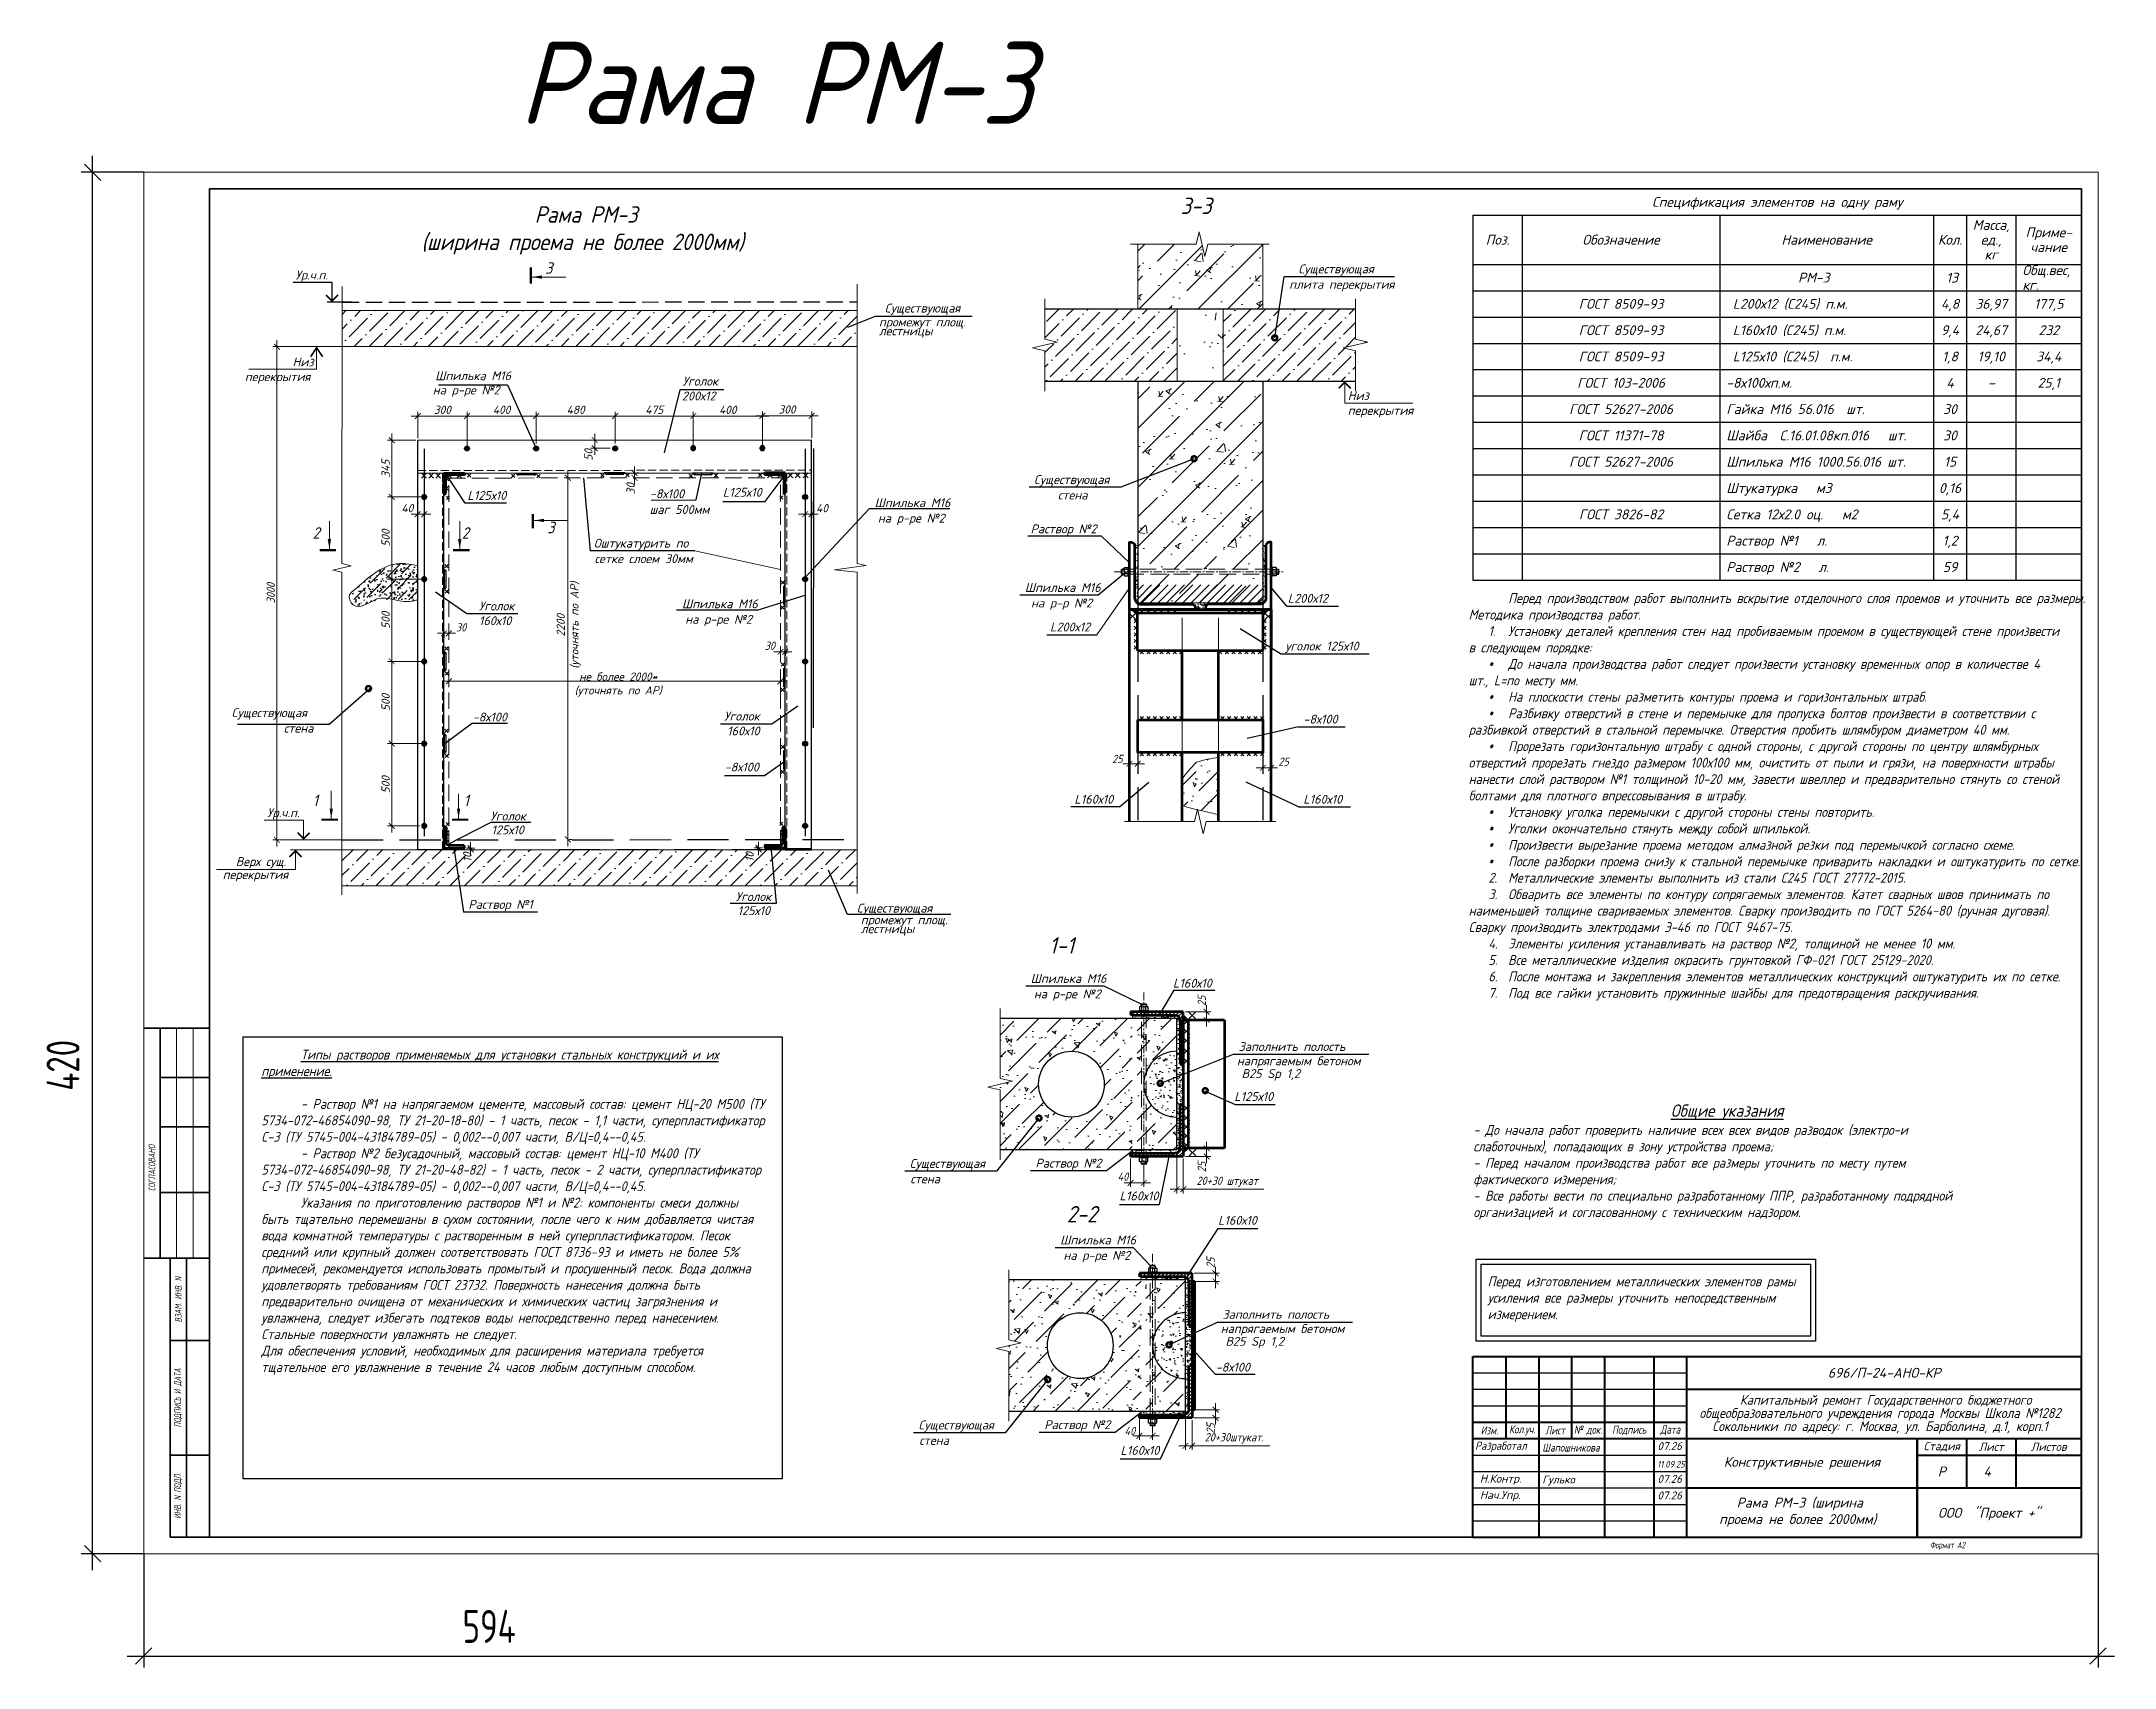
# Model space of a CAD drawing. Header units: millimetres. Extents: x 749182 to 2267578, y 70462 to 311449.
# Drawn here: x 2111853 to 2124455, y 194652 to 204540 of the extents above; entities that cross this region are included whole.
import ezdxf
from ezdxf.enums import TextEntityAlignment as Align

# ---------------------------------------------------------------- set-up
doc = ezdxf.new("R2010")
doc.units = ezdxf.units.MM
for name, pattern in [('GOST2.303 4', [7, 5, -2, 0]), ('ГОСТ 2.303 4', [7, 5, -2, 0]), ('осеваяX2', [4, 2.5, -0.5, 0.5, -0.5])]:
    doc.linetypes.add(name, pattern=pattern)
doc.layers.get('Defpoints').update_dxf_attribs({"color": 255})
for name, color, linetype, lineweight in [('1Стены', 252, 'Continuous', 25), ('Shtamp', 7, 'Continuous', 35), ('монолит', 176, 'Continuous', 50), ('Оси', 165, 'осеваяX2', 13), ('Размер', 7, 'Continuous', 13), ('сварка', 156, 'Continuous', 9), ('штамп', 7, 'Continuous', 25), ('штрих', 8, 'Continuous', 5), ('штриховка кирпич', 42, 'Continuous', 5), ('Штрихока', 8, 'Continuous', 9)]:
    doc.layers.add(name, color=color, linetype=linetype, lineweight=lineweight)
doc.layers.add('CS_UNPLOTTED', color=254, linetype='Continuous', plot=False)
for name, color, linetype in [('VPORTS', 7, 'Continuous'), ('металл', 124, 'Continuous'), ('Текст', 7, 'Continuous'), ('Штриховка', 252, 'Continuous')]:
    doc.layers.add(name, color=color, linetype=linetype)
doc.styles.add('GOST', font='', dxfattribs={"width": 0.8, "oblique": 10})
doc.styles.add('GOST 2.304_new', font='isocpeur.ttf', dxfattribs={"width": 0.9, "oblique": 15})
doc.styles.add('БДА100', font='romand.shx', dxfattribs={"width": 0.7})
doc.styles.add('М2', font='isocpeui.ttf')
doc.styles.add('Юля', font='isocpeui.ttf', dxfattribs={"height": 2.8})
doc.styles.get('GOST').set_extended_font_data('GOST type A')
doc.dimstyles.new('SPDS', dxfattribs={"dimscale": 25, "dimtxt": 2.5, "dimasz": 1.77, "dimexe": 1.25, "dimexo": 0.625, "dimtad": 1, "dimdec": 0, "dimrnd": 0.001, "dimtxsty": 'GOST 2.304_new', "dimblk": 'ARCHTICK', "dimcen": 2.5, "dimdle": 2, "dimclrt": 256, "dimazin": 2, "dimtfac": 0.75, "dimtdec": 0, "dimtmove": 1, "dimatfit": 3, "dimfxl": 0, "dimtolj": 1, "dimlwd": 9, "dimlwe": 9, "dimarcsym": 0})
doc.dimstyles.new('SPDS 1_10', dxfattribs={"dimscale": 10, "dimtxt": 2.5, "dimasz": 1.77, "dimexe": 1.25, "dimexo": 0.625, "dimtad": 1, "dimdec": 0, "dimrnd": 0.001, "dimtxsty": 'М2', "dimblk": 'ARCHTICK', "dimcen": 2.5, "dimdle": 2, "dimclrt": 256, "dimadec": 0, "dimazin": 2, "dimtfac": 0.75, "dimtdec": 0, "dimtmove": 1, "dimatfit": 3, "dimfxl": 0, "dimtolj": 1, "dimlwd": 9, "dimlwe": 9, "dimarcsym": 0})
doc.dimstyles.new('SPDS 1_20', dxfattribs={"dimscale": 20, "dimtxt": 2.5, "dimasz": 1.77, "dimexe": 1.25, "dimexo": 0.625, "dimtad": 1, "dimdec": 0, "dimrnd": 0.001, "dimtxsty": 'М2', "dimblk": 'ARCHTICK', "dimcen": 2.5, "dimdle": 2, "dimclrt": 256, "dimadec": 0, "dimazin": 2, "dimtfac": 0.75, "dimtdec": 0, "dimtmove": 1, "dimatfit": 3, "dimfxl": 0, "dimtolj": 1, "dimlwd": 9, "dimlwe": 9, "dimarcsym": 0})
doc.dimstyles.new('БДА1', dxfattribs={"dimtxt": 2, "dimasz": 1, "dimexe": 0.7, "dimexo": 0, "dimgap": 0.8, "dimtad": 1, "dimdec": 0, "dimrnd": 1, "dimzin": 0, "dimdsep": 46, "dimtxsty": 'БДА100', "dimblk": 'OBLIQUE', "dimcen": 2, "dimdle": 1, "dimadec": 0, "dimazin": 0, "dimtfac": 1, "dimtdec": 0, "dimtmove": 1, "dimatfit": 3, "dimldrblk": 'NONE', "dimfxl": 0, "dimtolj": 1, "dimtzin": 0, "dimlwd": -1, "dimlwe": -1, "dimarcsym": 0})
pattern_1 = [(45, (-39777409.243, -1371438.85), (33.67596045, 123.47852166), [158.75, -31.75, 0, -31.75])]
pattern_2 = [(45, (-42280550.557, -1565310.787), (-5.6126600757, 5.6126600757), [])]
pattern_3 = [(45, (-42280836.909, -1566171.512), (-5.6126600757, 5.6126600757), [])]

msp = doc.modelspace()

# ---------------------------------------------------------------- texts
at = {"color": 0, "ltscale": 20, "char_height": 54, "width": 274.710988, "style": 'М2'}
for s, insert, attachment_point in [('\\pi30.49087;Уголок \\P\\pi25.482;200х12', (2115720.1247, 202501.0147), 1), ('Уголок 160х10', (2114512.2352, 201134.1843), 1), ('Уголок 160х10', (2116218.3604, 200464.2527), 3)]:
    msp.add_mtext(s, dxfattribs=dict(at, insert=insert, attachment_point=attachment_point))
at = {"color": 0, "lineweight": -3, "ltscale": 0.071429, "char_height": 60, "attachment_point": 1, "style": 'М2'}
for s, insert, width in [('\\pi78.64797;4', (2123579.5785, 195874.3364), 194.341398), ('\\pi138.02962;Рама РМ-3 {\\C256;(ширина \\P\\pi31.62053;проема \\A1;не более 2000мм\\A0;)}', (2122019.466, 195684.7207), 1057.195604)]:
    msp.add_mtext(s, dxfattribs=dict(at, insert=insert, width=width))
at = {"layer": 'CS_UNPLOTTED', "lineweight": -3, "ltscale": 0.071429, "insert": (2121659.6593, 195907.9142), "char_height": 40, "width": 194.341398, "attachment_point": 1, "style": 'Юля'}
msp.add_mtext('\\pi14.53509;{\\W0.95;11.09.25}', dxfattribs=at)
at = {"layer": 'Размер', "linetype": 'Continuous', "ltscale": 20, "style": 'GOST 2.304_new', "oblique": 15, "width": 0.9}
for s, p in [('3', (2114914.819, 203127.0716)), ('2', (2113501.3806, 201515.7234)), ('2', (2114408.1291, 201515.7234)), ('3', (2114927.6907, 201549.2965)), ('1', (2113502.4524, 199889.6751)), ('1', (2114419.568, 199889.6751))]:
    msp.add_text(s, height=70, dxfattribs=at).set_placement(p)
at = {"layer": 'Текст', "linetype": 'Continuous', "ltscale": 20, "style": 'М2'}
for s, p in [('Спецификация элементов на одну раму', (2122404.6252, 203564.1072)), ('Масса,', (2123704.6252, 203424.1072)), ('Приме-', (2124054.6252, 203379.1072)), ('Поз.', (2120704.6252, 203334.1072)), ('Обозначение', (2121454.6252, 203334.1072)), ('Наименование', (2122704.6252, 203334.1072)), ('Кол.', (2123454.6252, 203334.1072)), ('ед.,', (2123704.6252, 203334.1072)), ('чание', (2124054.6252, 203289.1072)), ('кг', (2123704.6252, 203244.1072)), ('РМ-3', (2122626.4882, 203104.1072)), ('13', (2123467.2923, 203103.3231)), ('ГОСТ 8509-93', (2121454.6252, 202944.1072)), ('4,8', (2123454.6252, 202944.1072)), ('36,97', (2123704.5315, 202944.1572)), ('177,5', (2124054.6252, 202944.1072)), ('ГОСТ 8509-93', (2121454.6252, 202784.1072)), ('9,4', (2123454.6252, 202784.1072)), ('24,67', (2123704.5315, 202784.1572)), ('232', (2124054.6252, 202784.1072)), ('ГОСТ 8509-93', (2121454.6252, 202624.1072)), ('1,8', (2123454.6252, 202624.1072)), ('19,10', (2123704.5315, 202624.2572)), ('34,4', (2124054.6252, 202624.1072)), ('ГОСТ 103-2006', (2121454.6252, 202464.1072)), ('4', (2123454.6252, 202464.1072)), ('-', (2123704.6252, 202464.1072)), ('-', (2123707.1252, 202464.1072)), ('25,1', (2124054.6252, 202464.1072)), ('ГОСТ 52627-2006', (2121454.6252, 202304.1072)), ('30', (2123454.6252, 202304.1072)), ('ГОСТ 11371-78', (2121454.6252, 202144.1072)), ('30', (2123454.6252, 202144.1072)), ('ГОСТ 52627-2006', (2121454.6252, 201984.1072)), ('15', (2123454.6252, 201984.1072)), ('0,16', (2123454.6252, 201824.1072)), ('ГОСТ 3826-82', (2121454.6252, 201664.1072)), ('5,4', (2123454.6252, 201664.1072)), ('1,2', (2123454.6252, 201504.1072)), ('59', (2123454.6252, 201344.1072))]:
    msp.add_text(s, height=60, dxfattribs=at).set_placement(p, align=Align.MIDDLE_CENTER)
at = {"layer": 'Текст', "ltscale": 20, "style": 'М2'}
for s, p in [('Ур.ч.п.', (2113397.1892, 203092.3267)), ('Существующая', (2116979.589, 202891.3632)), ('лестницы', (2116943.8128, 202752.5851)), ('промежут площ.', (2116943.8128, 202806.8403)), ('Низ', (2113379.1982, 202564.1066)), ('Шпилька М16', (2114246.2144, 202480.0925)), ('на р-ре №2', (2114231.8508, 202393.5022)), ('L125х10', (2114442.1475, 201752.0089)), ('-8х100', (2115550.795, 201762.3969)), ('L125х10', (2115994.9268, 201771.6196)), ('Шпилька М16', (2116917.5029, 201708.1209)), ('шаг 500мм', (2115549.7811, 201666.3918)), ('на р-ре №2', (2116937.3367, 201614.1209)), ('Оштукатурить по', (2115210.6225, 201461.8615)), ('сетке слоем 30мм', (2115215.4825, 201367.8615)), ('Шпилька М16', (2115746.4386, 201093.1088)), ('на р-ре №2', (2115766.2724, 200999.1088)), ('Существующая', (2113008.975, 200430.9362)), ('стена', (2113326.3501, 200336.9362)), ('-8х100', (2114474.0689, 200404.4869)), ('-8х100', (2116005.4576, 200100.3801)), ('Ур.ч.п.', (2113224.3676, 199822.8047)), ('Уголок', (2114582.0005, 199802.4114)), ('125х10', (2114587.7711, 199718.2713)), ('Верх сущ.', (2113034.399, 199525.8978)), ('Уголок', (2116073.7529, 199312.757)), ('Раствор №1', (2114447.6158, 199265.2869)), ('125х10', (2116084.4621, 199227.2646)), ('Существующая', (2116809.7801, 199242.8763)), ('лестницы', (2116833.3239, 199117.3346)), ('промежут площ.', (2116833.3239, 199171.5899))]:
    msp.add_text(s, height=54, dxfattribs=at).set_placement(p)
at = {"layer": 'Текст', "linetype": 'Continuous', "ltscale": 20, "style": 'М2'}
for s, p in [('Общ.вес, ', (2123894.6252, 203149.1072)), ('кг.', (2123894.6252, 203059.1072)), ('L200х12 (С245) п.м.', (2122134.1889, 202944.1072)), ('L160х10 (С245) п.м.', (2122134.1889, 202784.1072)), ('L125х10 (С245)  п.м.', (2122134.1889, 202624.1072)), ('-8х100хп.м.', (2122094.6252, 202464.1072)), ('Гайка М16 56.016  шт.', (2122094.6252, 202304.1072)), ('Шайба  С.16.01.08кп.016   шт.', (2122094.6252, 202144.1072)), ('Шпилька М16 1000.56.016 шт.', (2122094.6252, 201984.1072)), ('Штукатурка   м3', (2122094.6252, 201824.1072)), ('Сетка 12х2.0 оц.   м2', (2122094.6252, 201664.1072)), ('Раствор №1   л.', (2122094.6252, 201504.1072)), ('Раствор №2   л.', (2122094.6252, 201344.1072))]:
    msp.add_text(s, height=60, dxfattribs=at).set_placement(p, align=Align.MIDDLE_LEFT)
at = {"layer": 'Текст', "ltscale": 20, "style": 'М2'}
for p in [(2113089.3573, 202528.1066), (2112954.6929, 199500.5626)]:
    msp.add_text('перекрытия', height=54, dxfattribs=at).set_placement(p, align=Align.TOP_LEFT)
at = {"layer": 'Текст', "lineweight": 30, "ltscale": 20, "attachment_point": 1, "style": 'GOST 2.304_new'}
for s, width, insert, char_height in [('\\pi427.07;Рама РМ-3', 4137.090967, (2114328.0614, 204538.2534), 500), ('\\pi1376.212;Рама РМ-3 \\P\\pi687.642;(ширина проема {\\A1;не более 2000мм})', 3418.014076, (2113474.7856, 203537.7412), 100)]:
    msp.add_mtext_dynamic_manual_height_columns(s, width=width, gutter_width=125, heights=[0], dxfattribs=dict(at, insert=insert, char_height=char_height))
at = {"layer": 'Текст', "ltscale": 20, "char_height": 60, "attachment_point": 1, "style": 'GOST 2.304_new'}
for s, width, gutter_width, heights, insert in [('       Перед производством работ выполнить вскрытие отделочного слоя проемов и уточнить все размеры. \\PМетодика производства работ.\\P\\pi120;1.^IУстановку деталей крепления стен над пробиваемым проемом в существующей стене произвести в следующем порядке: \\P{\\fSymbol|b0|i1|c2|p18;·^I}До начала производства работ следует произвести установку временных опор в количестве 4 шт., L=по месту мм. \\P{\\fSymbol|b0|i1|c2|p18;·^I}На плоскости стены разметить контуры проема и горизонтальных штраб. \\P{\\fSymbol|b0|i1|c2|p18;·^I}Разбивку отверстий в стене и перемычке для пропуска болтов произвести в соответствии с разбивкой отверстий в стальной перемычке. Отверстия пробить шлямбуром диаметром 40 мм. \\P{\\fSymbol|b0|i1|c2|p18;·^I}Прорезать горизонтальную штрабу с одной стороны, с другой стороны по центру шлямбурных отверстий прорезать гнездо размером 100х100 мм, очистить от пыли и грязи, на поверхности штрабы нанести слой раствором №1 толщиной 10-20 мм, завести швеллер и предварительно стянуть со стеной болтами для плотного впрессовывания в штрабу. \\P{\\fSymbol|b0|i1|c2|p18;·^I}Установку уголка перемычки с другой стороны стены повторить. \\P{\\fSymbol|b0|i1|c2|p18;·^I}Уголки окончательно стянуть между собой шпилькой. \\P{\\fSymbol|b0|i1|c2|p18;·^I}Произвести вырезание проема методом алмазной резки под перемычкой согласно схеме. \\P{\\fSymbol|b0|i1|c2|p18;·^I}После разборки проема снизу к стальной перемычке приварить накладки и оштукатурить по сетке. \\P2.^IМеталлические элементы выполнить из стали С245 ГОСТ 27772-2015. \\P3.^IОбварить все элементы по контуру сопрягаемых элементов. Катет сварных швов принимать по наименьшей толщине свариваемых элементов. Сварку производить по ГОСТ 5264-80 (ручная дуговая). Сварку производить электродами Э-46 по ГОСТ 9467-75.\\P4.^IЭлементы усиления устанавливать на раствор №2, толщиной не менее 10 мм. \\P5.^IВсе металлические изделия окрасить грунтовкой ГФ-021 ГОСТ 25129-2020. \\P6.^IПосле монтажа и закрепления элементов металлических конструкций оштукатурить их по сетке.\\P7.^IПод все гайки установить пружинные шайбы для предотвращения раскручивания. ', 3584.340827, 1500, [4759.4016], (2120528.4342, 201184.6889)), ('^I^I^I^I^I{\\H1.25x;\\LОбщие указания\\P}- До начала работ проверить наличие всех всех видов разводок (электро-и слаботочных), попадающих в зону устройства проема;\\P- Перед началом производства работ все размеры уточнить по месту путем фактического измерения;\\P- Все работы вести по специально разработанному ППР, разработанному подрядной организацией и согласованному с техническим надзором.', 2903.174826, 125, [0], (2120557.1655, 198075.8902)), ('Перед изготовлением металлических элементов рамы усиления все размеры уточнить непосредственным измерением.', 1952.323026, 125, [0], (2120643.8099, 197030.0667))]:
    msp.add_mtext_dynamic_manual_height_columns(s, width=width, gutter_width=gutter_width, heights=heights, dxfattribs=dict(at, insert=insert))
at = {"layer": 'Текст', "ltscale": 20, "insert": (2113189.3104, 198409.0941), "char_height": 60, "width": 3055.115397, "attachment_point": 1, "style": 'GOST 2.304_new'}
msp.add_mtext('^I{\\LТипы растворов применяемых для установки стальных конструкций и их применение.\\P}\\P^I- Раствор №1 на напрягаемом цементе, массовый состав: цемент НЦ-20 М500 (ТУ 5734-072-46854090-98, ТУ 21-20-18-80) - 1 часть, песок - 1,1 части, суперпластификатор С-3 (ТУ 5745-004-43184789-05) - 0,002--0,007 части, В/Ц=0,4--0,45. \\P^I- Раствор №2 безусадочный, массовый состав: цемент НЦ-10 М400 (ТУ 5734-072-46854090-98, ТУ 21-20-48-82) - 1 часть, песок - 2 части, суперпластификатор С-3 (ТУ 5745-004-43184789-05) - 0,002--0,007 части, В/Ц=0,4--0,45.\\P^IУказания по приготовлению растворов №1 и №2: компоненты смеси должны быть тщательно перемешаны в сухом состоянии, после чего к ним добавляется чистая вода комнатной температуры с растворенным в ней суперпластификатором. Песок средний или крупный должен соответствовать ГОСТ 8736-93 и иметь не более 5% примесей, рекомендуется использовать промытый и просушенный песок. Вода должна удовлетворять требованиям ГОСТ 23732. Поверхность нанесения должна быть предварительно очищена от механических и химических частиц загрязнения и увлажнена, следует избегать подтеков воды непосредственно перед нанесением. Стальные поверхности увлажнять не следует.\\PДля обеспечения условий, необходимых для расширения материала требуется тщательное его увлажнение в течение 24 часов любым доступным способом.', dxfattribs=at)

# ---------------------------------------------------------------- blocks, each defined once
blk = doc.blocks.new('_ArchTick')
at = {"color": 0, "linetype": 'ByBlock', "const_width": 0.15}
blk.add_lwpolyline([(-0.5, -0.5), (0.5, 0.5)], dxfattribs=at)
blk = doc.blocks.new('*D2991')
at = {"layer": 'Defpoints', "color": 0, "lineweight": 20, "ltscale": 20, "transparency": 16777216}
for p in [(2114300, 200964), (2114300, 200941), (2114330, 200964)]:
    blk.add_point(p, dxfattribs=at)
at = {"layer": 'Размер', "color": 0, "lineweight": 9, "ltscale": 20, "transparency": 16777216}
for p, q in [((2114370, 200941), (2114260, 200941)), ((2114300, 200952), (2114300, 200916)), ((2114330, 200952), (2114330, 200916))]:
    blk.add_line(p, q, dxfattribs=at)
at = {"layer": 'Размер', "color": 0, "lineweight": 9, "ltscale": 20, "transparency": 16777216, "xscale": 35.4, "yscale": 35.4, "zscale": 35.4}
for p, rotation in [((2114300, 200941), 179.9999999995553), ((2114330, 200941), 359.9999999995553)]:
    blk.add_blockref('_ArchTick', p, dxfattribs=dict(at, rotation=rotation))
at = {"layer": 'Размер', "ltscale": 20, "transparency": 16777216, "insert": (2114404, 200977), "char_height": 50, "attachment_point": 5, "style": 'GOST 2.304_new'}
blk.add_mtext('\\A1;30', dxfattribs=at)
blk = doc.blocks.new('свар')
at = {"layer": 'сварка', "color": 0, "linetype": 'Continuous', "ltscale": 10}
for p, q in [((10, 10), (-10, -10)), ((-10, 10), (10, -10))]:
    blk.add_line(p, q, dxfattribs=at)
blk = doc.blocks.new('*D2992')
at = {"color": 0, "lineweight": 9, "ltscale": 20, "transparency": 16777216}
for p, q in [((2116305, 200828), (2116415, 200828)), ((2116345, 200839), (2116345, 200803)), ((2116375, 200839), (2116375, 200803))]:
    blk.add_line(p, q, dxfattribs=at)
at = {"layer": 'Defpoints', "color": 0, "lineweight": 20, "ltscale": 20, "transparency": 16777216}
for p in [(2116345, 200851), (2116375, 200851), (2116375, 200828)]:
    blk.add_point(p, dxfattribs=at)
at = {"color": 0, "lineweight": 9, "ltscale": 20, "transparency": 16777216, "xscale": 35.4, "yscale": 35.4, "zscale": 35.4, "rotation": 180}
blk.add_blockref('_ArchTick', (2116345, 200828), dxfattribs=at)
at = {"color": 0, "lineweight": 9, "ltscale": 20, "transparency": 16777216, "xscale": 35.4, "yscale": 35.4, "zscale": 35.4}
blk.add_blockref('_ArchTick', (2116375, 200828), dxfattribs=at)
at = {"ltscale": 20, "transparency": 16777216, "insert": (2116280, 200865), "char_height": 50, "attachment_point": 5, "style": 'GOST 2.304_new'}
blk.add_mtext('\\A1;30', dxfattribs=at)
blk = doc.blocks.new('*D2999')
at = {"layer": 'CS_UNPLOTTED', "color": 0, "lineweight": 9, "ltscale": 20, "transparency": 16777216}
for p, q in [((2113858, 202684), (2113259, 202684)), ((2113284, 202724), (2113284, 199645)), ((2113858, 199685), (2113259, 199685))]:
    blk.add_line(p, q, dxfattribs=at)
at = {"layer": 'Defpoints', "color": 0, "lineweight": 20, "ltscale": 20, "transparency": 16777216}
for p in [(2113870, 202684), (2113284, 199685), (2113870, 199685)]:
    blk.add_point(p, dxfattribs=at)
at = {"layer": 'CS_UNPLOTTED', "color": 0, "lineweight": 9, "ltscale": 20, "transparency": 16777216, "xscale": 35.4, "yscale": 35.4, "zscale": 35.4}
for p, rotation in [((2113284, 202684), 90), ((2113284, 199685), 270)]:
    blk.add_blockref('_ArchTick', p, dxfattribs=dict(at, rotation=rotation))
at = {"layer": 'CS_UNPLOTTED', "ltscale": 20, "transparency": 16777216, "insert": (2113247, 201185), "char_height": 50, "attachment_point": 5, "rotation": 90, "style": 'GOST 2.304_new'}
blk.add_mtext('\\A1;3000', dxfattribs=at)
blk = doc.blocks.new('м16')
at = {"layer": 'металл', "lineweight": 30, "ltscale": 20}
for p, q in [((-11, 6), (0, 13)), ((-11, -6), (-11, 6)), ((0, 13), (11, 6)), ((11, 6), (11, -6)), ((0, -13), (-11, -6)), ((11, -6), (0, -13))]:
    blk.add_line(p, q, dxfattribs=at)
blk.add_circle((0, 0), 15, dxfattribs=at)
for radius, start, end in [(10.4, 0, 180), (10.4, 180, 0), (6.92, 0, 180), (6.92, 180, 0)]:
    blk.add_arc((0, 0), radius, start, end, dxfattribs=at)
at = {"layer": 'металл', "linetype": 'Continuous', "lineweight": 25, "ltscale": 20}
blk.add_arc((0, 0), 8, 255, 165, dxfattribs=at)
at = {"layer": 'Оси', "ltscale": 20}
for p, q in [((17, 0), (-17, 0)), ((0, 17), (0, -17))]:
    blk.add_line(p, q, dxfattribs=at)
blk = doc.blocks.new('*D3000')
at = {"color": 0, "lineweight": 9, "ltscale": 20, "transparency": 16777216}
for p, q in [((2114177, 201770), (2113957, 201770)), ((2113982, 201810), (2113982, 201230)), ((2114177, 201270), (2113957, 201270))]:
    blk.add_line(p, q, dxfattribs=at)
at = {"layer": 'Defpoints', "color": 0, "lineweight": 20, "ltscale": 20, "transparency": 16777216}
for p in [(2114190, 201770), (2113982, 201270), (2114190, 201270)]:
    blk.add_point(p, dxfattribs=at)
at = {"color": 0, "lineweight": 9, "ltscale": 20, "transparency": 16777216, "xscale": 35.4, "yscale": 35.4, "zscale": 35.4}
for p, rotation in [((2113982, 201770), 90), ((2113982, 201270), 270)]:
    blk.add_blockref('_ArchTick', p, dxfattribs=dict(at, rotation=rotation))
at = {"ltscale": 20, "transparency": 16777216, "insert": (2113945, 201520), "char_height": 50, "attachment_point": 5, "rotation": 90, "style": 'М2'}
blk.add_mtext('\\A1;500', dxfattribs=at)
blk = doc.blocks.new('*D3001')
at = {"color": 0, "lineweight": 9, "ltscale": 20, "transparency": 16777216}
for p, q in [((2114177, 201270), (2113957, 201270)), ((2113982, 201310), (2113982, 200730)), ((2114177, 200770), (2113957, 200770))]:
    blk.add_line(p, q, dxfattribs=at)
at = {"layer": 'Defpoints', "color": 0, "lineweight": 20, "ltscale": 20, "transparency": 16777216}
for p in [(2114190, 201270), (2113982, 200770), (2114190, 200770)]:
    blk.add_point(p, dxfattribs=at)
at = {"color": 0, "lineweight": 9, "ltscale": 20, "transparency": 16777216, "xscale": 35.4, "yscale": 35.4, "zscale": 35.4}
for p, rotation in [((2113982, 201270), 90), ((2113982, 200770), 270)]:
    blk.add_blockref('_ArchTick', p, dxfattribs=dict(at, rotation=rotation))
at = {"ltscale": 20, "transparency": 16777216, "insert": (2113945, 201020), "char_height": 50, "attachment_point": 5, "rotation": 90, "style": 'М2'}
blk.add_mtext('\\A1;500', dxfattribs=at)
blk = doc.blocks.new('*D3002')
at = {"color": 0, "lineweight": 9, "ltscale": 20, "transparency": 16777216}
for p, q in [((2114177, 200770), (2113957, 200770)), ((2113982, 200810), (2113982, 200230)), ((2114177, 200270), (2113957, 200270))]:
    blk.add_line(p, q, dxfattribs=at)
at = {"layer": 'Defpoints', "color": 0, "lineweight": 20, "ltscale": 20, "transparency": 16777216}
for p in [(2114190, 200770), (2113982, 200270), (2114190, 200270)]:
    blk.add_point(p, dxfattribs=at)
at = {"color": 0, "lineweight": 9, "ltscale": 20, "transparency": 16777216, "xscale": 35.4, "yscale": 35.4, "zscale": 35.4}
for p, rotation in [((2113982, 200770), 90), ((2113982, 200270), 270)]:
    blk.add_blockref('_ArchTick', p, dxfattribs=dict(at, rotation=rotation))
at = {"ltscale": 20, "transparency": 16777216, "insert": (2113945, 200520), "char_height": 50, "attachment_point": 5, "rotation": 90, "style": 'М2'}
blk.add_mtext('\\A1;500', dxfattribs=at)
blk = doc.blocks.new('*D3003')
at = {"layer": 'Defpoints', "color": 0, "lineweight": 20, "ltscale": 20, "transparency": 16777216}
for p in [(2114140, 201755), (2114180, 201753), (2114140, 201665)]:
    blk.add_point(p, dxfattribs=at)
at = {"layer": 'Размер', "color": 0, "lineweight": 9, "ltscale": 20, "transparency": 16777216}
for p, q in [((2114220, 201665), (2114100, 201665)), ((2114140, 201743), (2114140, 201640)), ((2114180, 201740), (2114180, 201640))]:
    blk.add_line(p, q, dxfattribs=at)
at = {"layer": 'Размер', "color": 0, "lineweight": 9, "ltscale": 20, "transparency": 16777216, "xscale": 35.4, "yscale": 35.4, "zscale": 35.4, "rotation": 180}
blk.add_blockref('_ArchTick', (2114140, 201665), dxfattribs=at)
at = {"layer": 'Размер', "color": 0, "lineweight": 9, "ltscale": 20, "transparency": 16777216, "xscale": 35.4, "yscale": 35.4, "zscale": 35.4}
blk.add_blockref('_ArchTick', (2114180, 201665), dxfattribs=at)
at = {"layer": 'Размер', "ltscale": 20, "transparency": 16777216, "insert": (2114077, 201702), "char_height": 50, "attachment_point": 5, "style": 'М2'}
blk.add_mtext('\\A1;40', dxfattribs=at)
blk = doc.blocks.new('*D3004')
at = {"color": 0, "lineweight": 9, "ltscale": 20, "transparency": 16777216}
for p, q in [((2114437, 199635), (2114487, 199635)), ((2114437, 199625), (2114487, 199625)), ((2114462, 199635), (2114462, 199670)), ((2114462, 199635), (2114462, 199625)), ((2114462, 199625), (2114462, 199589))]:
    blk.add_line(p, q, dxfattribs=at)
at = {"layer": 'Defpoints', "color": 0, "lineweight": 20, "ltscale": 20, "transparency": 16777216}
for p in [(2114425, 199635), (2114425, 199625), (2114462, 199625)]:
    blk.add_point(p, dxfattribs=at)
at = {"color": 0, "lineweight": 9, "ltscale": 20, "transparency": 16777216, "xscale": 35.4, "yscale": 35.4, "zscale": 35.4}
for p, rotation in [((2114462, 199635), 270), ((2114462, 199625), 90)]:
    blk.add_blockref('_ArchTick', p, dxfattribs=dict(at, rotation=rotation))
at = {"ltscale": 20, "transparency": 16777216, "insert": (2114441, 199579), "char_height": 50, "attachment_point": 5, "rotation": 90, "style": 'М2'}
blk.add_mtext('\\A1;10', dxfattribs=at)
blk = doc.blocks.new('*D3005')
at = {"color": 0, "lineweight": 9, "ltscale": 20, "transparency": 16777216}
for p, q in [((2114055, 200270), (2113957, 200270)), ((2113982, 200310), (2113982, 199730)), ((2114150, 199770), (2113957, 199770))]:
    blk.add_line(p, q, dxfattribs=at)
at = {"layer": 'Defpoints', "color": 0, "lineweight": 20, "ltscale": 20, "transparency": 16777216}
for p in [(2114067, 200270), (2113982, 199770), (2114163, 199770)]:
    blk.add_point(p, dxfattribs=at)
at = {"color": 0, "lineweight": 9, "ltscale": 20, "transparency": 16777216, "xscale": 35.4, "yscale": 35.4, "zscale": 35.4}
for p, rotation in [((2113982, 200270), 90), ((2113982, 199770), 270)]:
    blk.add_blockref('_ArchTick', p, dxfattribs=dict(at, rotation=rotation))
at = {"ltscale": 20, "transparency": 16777216, "insert": (2113945, 200020), "char_height": 50, "attachment_point": 5, "rotation": 90, "style": 'М2'}
blk.add_mtext('\\A1;500', dxfattribs=at)
blk = doc.blocks.new('*D3006')
at = {"color": 0, "lineweight": 9, "ltscale": 20, "transparency": 16777216}
for p, q in [((2116237, 199637), (2116187, 199637)), ((2116237, 199627), (2116187, 199627)), ((2116212, 199637), (2116212, 199672)), ((2116212, 199637), (2116212, 199627)), ((2116212, 199627), (2116212, 199591))]:
    blk.add_line(p, q, dxfattribs=at)
at = {"layer": 'Defpoints', "color": 0, "lineweight": 20, "ltscale": 20, "transparency": 16777216}
for p in [(2116212, 199627), (2116250, 199637), (2116250, 199627)]:
    blk.add_point(p, dxfattribs=at)
at = {"color": 0, "lineweight": 9, "ltscale": 20, "transparency": 16777216, "xscale": 35.4, "yscale": 35.4, "zscale": 35.4}
for p, rotation in [((2116212, 199637), 270), ((2116212, 199627), 90)]:
    blk.add_blockref('_ArchTick', p, dxfattribs=dict(at, rotation=rotation))
at = {"ltscale": 20, "transparency": 16777216, "insert": (2116158, 199581), "char_height": 50, "attachment_point": 5, "rotation": 90, "style": 'М2'}
blk.add_mtext('\\A1;10', dxfattribs=at)
blk = doc.blocks.new('*D3007')
at = {"color": 0, "lineweight": 9, "ltscale": 20, "transparency": 16777216}
for p, q in [((2114100, 202262), (2114480, 202262)), ((2114140, 202127), (2114140, 202287)), ((2114440, 202077), (2114440, 202287))]:
    blk.add_line(p, q, dxfattribs=at)
at = {"layer": 'Defpoints', "color": 0, "lineweight": 20, "ltscale": 20, "transparency": 16777216}
for p in [(2114440, 202262), (2114140, 202115), (2114440, 202065)]:
    blk.add_point(p, dxfattribs=at)
at = {"color": 0, "lineweight": 9, "ltscale": 20, "transparency": 16777216, "xscale": 35.4, "yscale": 35.4, "zscale": 35.4, "rotation": 180}
blk.add_blockref('_ArchTick', (2114140, 202262), dxfattribs=at)
at = {"color": 0, "lineweight": 9, "ltscale": 20, "transparency": 16777216, "xscale": 35.4, "yscale": 35.4, "zscale": 35.4}
blk.add_blockref('_ArchTick', (2114440, 202262), dxfattribs=at)
at = {"ltscale": 20, "transparency": 16777216, "insert": (2114290, 202300), "char_height": 50, "attachment_point": 5, "style": 'М2'}
blk.add_mtext('\\A1;300', dxfattribs=at)
blk = doc.blocks.new('*D3008')
at = {"color": 0, "lineweight": 9, "ltscale": 20, "transparency": 16777216}
for p, q in [((2114900, 202262), (2114400, 202262)), ((2114440, 202105), (2114440, 202287)), ((2114860, 202095), (2114860, 202287))]:
    blk.add_line(p, q, dxfattribs=at)
at = {"layer": 'Defpoints', "color": 0, "lineweight": 20, "ltscale": 20, "transparency": 16777216}
for p in [(2114440, 202262), (2114440, 202093), (2114860, 202082)]:
    blk.add_point(p, dxfattribs=at)
at = {"color": 0, "lineweight": 9, "ltscale": 20, "transparency": 16777216, "xscale": 35.4, "yscale": 35.4, "zscale": 35.4, "rotation": 180}
blk.add_blockref('_ArchTick', (2114440, 202262), dxfattribs=at)
at = {"color": 0, "lineweight": 9, "ltscale": 20, "transparency": 16777216, "xscale": 35.4, "yscale": 35.4, "zscale": 35.4}
blk.add_blockref('_ArchTick', (2114860, 202262), dxfattribs=at)
at = {"ltscale": 20, "transparency": 16777216, "insert": (2114650, 202300), "char_height": 50, "attachment_point": 5, "style": 'М2'}
blk.add_mtext('\\A1;400', dxfattribs=at)
blk = doc.blocks.new('*D3009')
at = {"color": 0, "lineweight": 9, "ltscale": 20, "transparency": 16777216}
for p, q in [((2113982, 201730), (2113982, 202155)), ((2114128, 202115), (2113957, 202115)), ((2114167, 201770), (2113957, 201770))]:
    blk.add_line(p, q, dxfattribs=at)
at = {"layer": 'Defpoints', "color": 0, "lineweight": 20, "ltscale": 20, "transparency": 16777216}
for p in [(2113982, 202115), (2114140, 202115), (2114180, 201770)]:
    blk.add_point(p, dxfattribs=at)
at = {"color": 0, "lineweight": 9, "ltscale": 20, "transparency": 16777216, "xscale": 35.4, "yscale": 35.4, "zscale": 35.4}
for p, rotation in [((2113982, 202115), 90), ((2113982, 201770), 270)]:
    blk.add_blockref('_ArchTick', p, dxfattribs=dict(at, rotation=rotation))
at = {"ltscale": 20, "transparency": 16777216, "insert": (2113945, 201942), "char_height": 50, "attachment_point": 5, "rotation": 90, "style": 'М2'}
blk.add_mtext('\\A1;345', dxfattribs=at)
blk = doc.blocks.new('*D3010')
at = {"color": 0, "lineweight": 9, "ltscale": 20, "transparency": 16777216}
for p, q in [((2115775, 202262), (2116275, 202262)), ((2115815, 202079), (2115815, 202287)), ((2116235, 202086), (2116235, 202287))]:
    blk.add_line(p, q, dxfattribs=at)
at = {"layer": 'Defpoints', "color": 0, "lineweight": 20, "ltscale": 20, "transparency": 16777216}
for p in [(2116235, 202262), (2115815, 202067), (2116235, 202074)]:
    blk.add_point(p, dxfattribs=at)
at = {"color": 0, "lineweight": 9, "ltscale": 20, "transparency": 16777216, "xscale": 35.4, "yscale": 35.4, "zscale": 35.4, "rotation": 180}
blk.add_blockref('_ArchTick', (2115815, 202262), dxfattribs=at)
at = {"color": 0, "lineweight": 9, "ltscale": 20, "transparency": 16777216, "xscale": 35.4, "yscale": 35.4, "zscale": 35.4}
blk.add_blockref('_ArchTick', (2116235, 202262), dxfattribs=at)
at = {"ltscale": 20, "transparency": 16777216, "insert": (2116025, 202300), "char_height": 50, "attachment_point": 5, "style": 'М2'}
blk.add_mtext('\\A1;400', dxfattribs=at)
blk = doc.blocks.new('*D3011')
at = {"color": 0, "lineweight": 9, "ltscale": 20, "transparency": 16777216}
for p, q in [((2116195, 202264), (2116575, 202264)), ((2116235, 202086), (2116235, 202289)), ((2116535, 202129), (2116535, 202289))]:
    blk.add_line(p, q, dxfattribs=at)
at = {"layer": 'Defpoints', "color": 0, "lineweight": 20, "ltscale": 20, "transparency": 16777216}
for p in [(2116535, 202264), (2116235, 202074), (2116535, 202117)]:
    blk.add_point(p, dxfattribs=at)
at = {"color": 0, "lineweight": 9, "ltscale": 20, "transparency": 16777216, "xscale": 35.4, "yscale": 35.4, "zscale": 35.4, "rotation": 180}
blk.add_blockref('_ArchTick', (2116235, 202264), dxfattribs=at)
at = {"color": 0, "lineweight": 9, "ltscale": 20, "transparency": 16777216, "xscale": 35.4, "yscale": 35.4, "zscale": 35.4}
blk.add_blockref('_ArchTick', (2116535, 202264), dxfattribs=at)
at = {"ltscale": 20, "transparency": 16777216, "insert": (2116385, 202302), "char_height": 50, "attachment_point": 5, "style": 'М2'}
blk.add_mtext('\\A1;300', dxfattribs=at)
blk = doc.blocks.new('*D2994')
at = {"color": 0, "lineweight": 9, "ltscale": 20, "transparency": 16777216}
for p, q in [((2114290, 200649), (2116385, 200649)), ((2114330, 200614), (2114330, 200674)), ((2116345, 200498), (2116345, 200674))]:
    blk.add_line(p, q, dxfattribs=at)
at = {"layer": 'Defpoints', "color": 0, "lineweight": 20, "ltscale": 20, "transparency": 16777216}
for p in [(2116345, 200649), (2114330, 200601), (2116345, 200485)]:
    blk.add_point(p, dxfattribs=at)
at = {"color": 0, "lineweight": 9, "ltscale": 20, "transparency": 16777216, "xscale": 35.4, "yscale": 35.4, "zscale": 35.4, "rotation": 180}
blk.add_blockref('_ArchTick', (2114330, 200649), dxfattribs=at)
at = {"color": 0, "lineweight": 9, "ltscale": 20, "transparency": 16777216, "xscale": 35.4, "yscale": 35.4, "zscale": 35.4}
blk.add_blockref('_ArchTick', (2116345, 200649), dxfattribs=at)
at = {"ltscale": 20, "transparency": 16777216, "insert": (2115359, 200629), "char_height": 50, "width": 743.32, "attachment_point": 5, "style": 'М2'}
blk.add_mtext('\\A1;не более 2000*\\P(уточнять по АР)', dxfattribs=at)
blk = doc.blocks.new('*D2995')
at = {"layer": 'Defpoints', "color": 0, "lineweight": 20, "ltscale": 20, "transparency": 16777216}
for p in [(2115048, 201887), (2115053, 201887), (2115048, 199687)]:
    blk.add_point(p, dxfattribs=at)
at = {"layer": 'Размер', "color": 0, "lineweight": 9, "ltscale": 20, "transparency": 16777216}
for p, q in [((2115053, 199647), (2115053, 201927)), ((2115061, 201887), (2115078, 201887)), ((2115061, 199687), (2115078, 199687))]:
    blk.add_line(p, q, dxfattribs=at)
at = {"layer": 'Размер', "color": 0, "lineweight": 9, "ltscale": 20, "transparency": 16777216, "xscale": 35.4, "yscale": 35.4, "zscale": 35.4}
for p, rotation in [((2115053, 201887), 90), ((2115053, 199687), 270)]:
    blk.add_blockref('_ArchTick', p, dxfattribs=dict(at, rotation=rotation))
at = {"layer": 'Размер', "ltscale": 20, "transparency": 16777216, "insert": (2115058, 200990), "char_height": 50, "width": 670.58, "attachment_point": 5, "rotation": 90, "style": 'М2'}
blk.add_mtext('\\A1;2200  \\P(уточнять по АР)', dxfattribs=at)
blk = doc.blocks.new('*D2996')
at = {"layer": 'Defpoints', "color": 0, "lineweight": 20, "ltscale": 100, "transparency": 16777216}
for p in [(2115340, 202262), (2114860, 202108), (2115340, 202082)]:
    blk.add_point(p, dxfattribs=at)
at = {"layer": 'Размер', "color": 0, "lineweight": 9, "ltscale": 100, "transparency": 16777216}
for p, q in [((2114820, 202262), (2115380, 202262)), ((2114860, 202121), (2114860, 202287)), ((2115340, 202095), (2115340, 202287))]:
    blk.add_line(p, q, dxfattribs=at)
at = {"layer": 'Размер', "color": 0, "lineweight": 9, "ltscale": 100, "transparency": 16777216, "xscale": 35.4, "yscale": 35.4, "zscale": 35.4, "rotation": 180}
blk.add_blockref('_ArchTick', (2114860, 202262), dxfattribs=at)
at = {"layer": 'Размер', "color": 0, "lineweight": 9, "ltscale": 100, "transparency": 16777216, "xscale": 35.4, "yscale": 35.4, "zscale": 35.4}
blk.add_blockref('_ArchTick', (2115340, 202262), dxfattribs=at)
at = {"layer": 'Размер', "ltscale": 100, "transparency": 16777216, "insert": (2115100, 202300), "char_height": 50, "attachment_point": 5, "style": 'М2'}
blk.add_mtext('\\A1;480', dxfattribs=at)
blk = doc.blocks.new('*D2997')
at = {"layer": 'Defpoints', "color": 0, "lineweight": 20, "ltscale": 100, "transparency": 16777216}
for p in [(2115815, 202262), (2115341, 202116), (2115815, 202096)]:
    blk.add_point(p, dxfattribs=at)
at = {"layer": 'Размер', "color": 0, "lineweight": 9, "ltscale": 100, "transparency": 16777216}
for p, q in [((2115301, 202262), (2115855, 202262)), ((2115341, 202128), (2115341, 202287)), ((2115815, 202109), (2115815, 202287))]:
    blk.add_line(p, q, dxfattribs=at)
at = {"layer": 'Размер', "color": 0, "lineweight": 9, "ltscale": 100, "transparency": 16777216, "xscale": 35.4, "yscale": 35.4, "zscale": 35.4, "rotation": 180}
blk.add_blockref('_ArchTick', (2115341, 202262), dxfattribs=at)
at = {"layer": 'Размер', "color": 0, "lineweight": 9, "ltscale": 100, "transparency": 16777216, "xscale": 35.4, "yscale": 35.4, "zscale": 35.4}
blk.add_blockref('_ArchTick', (2115815, 202262), dxfattribs=at)
at = {"layer": 'Размер', "ltscale": 100, "transparency": 16777216, "insert": (2115578, 202300), "char_height": 50, "attachment_point": 5, "style": 'М2'}
blk.add_mtext('\\A1;475', dxfattribs=at)
blk = doc.blocks.new('*D2998')
at = {"layer": 'Defpoints', "color": 0, "lineweight": 20, "ltscale": 100, "transparency": 16777216}
for p in [(2115458, 201916), (2115458, 201886), (2115458, 201886)]:
    blk.add_point(p, dxfattribs=at)
at = {"layer": 'Размер', "color": 0, "lineweight": 9, "ltscale": 100, "transparency": 16777216}
for p, q in [((2115458, 201956), (2115458, 201846)), ((2115471, 201916), (2115483, 201916)), ((2115471, 201886), (2115483, 201886))]:
    blk.add_line(p, q, dxfattribs=at)
at = {"layer": 'Размер', "color": 0, "lineweight": 9, "ltscale": 100, "transparency": 16777216, "xscale": 35.4, "yscale": 35.4, "zscale": 35.4}
for p, rotation in [((2115458, 201916), 90), ((2115458, 201886), 270)]:
    blk.add_blockref('_ArchTick', p, dxfattribs=dict(at, rotation=rotation))
at = {"layer": 'Размер', "ltscale": 100, "transparency": 16777216, "insert": (2115434, 201820), "char_height": 50, "attachment_point": 5, "rotation": 90, "style": 'М2'}
blk.add_mtext('\\A1;30', dxfattribs=at)
blk = doc.blocks.new('_Oblique')
at = {"color": 0, "linetype": 'ByBlock', "lineweight": -2}
blk.add_line((-0.5, -0.5), (0.5, 0.5), dxfattribs=at)
blk = doc.blocks.new('*D714')
at = {"layer": 'Defpoints', "color": 0, "transparency": 16777216}
for p, q in [((0, 0), (0, -34.62)), ((594, 0), (594, -34.62)), ((-5, -31.12), (599, -31.12))]:
    blk.add_line(p, q, dxfattribs=at)
for p in [(0, 0), (594, 0), (594, -31.12)]:
    blk.add_point(p, dxfattribs=at)
at = {"layer": 'Defpoints', "color": 0, "transparency": 16777216, "xscale": 5, "yscale": 5, "zscale": 5, "rotation": 180}
blk.add_blockref('_Oblique', (0, -31.12), dxfattribs=at)
at = {"layer": 'Defpoints', "color": 0, "transparency": 16777216, "xscale": 5, "yscale": 5, "zscale": 5}
blk.add_blockref('_Oblique', (594, -31.12), dxfattribs=at)
at = {"layer": 'Defpoints', "color": 0, "lineweight": 0, "transparency": 16777216, "insert": (105, -22.12), "char_height": 10, "attachment_point": 5, "style": 'БДА100'}
blk.add_mtext('\\A1;594', dxfattribs=at)
blk = doc.blocks.new('_None')
blk = doc.blocks.new('*D715')
at = {"layer": 'Defpoints', "color": 0, "transparency": 16777216}
for p, q in [((-15.52, -5), (-15.52, 425)), ((0, 420), (-19.02, 420)), ((0, 0), (-19.02, 0))]:
    blk.add_line(p, q, dxfattribs=at)
for p in [(-15.52, 420), (0, 420), (0, 0)]:
    blk.add_point(p, dxfattribs=at)
at = {"layer": 'Defpoints', "color": 0, "transparency": 16777216, "xscale": 5, "yscale": 5, "zscale": 5}
for p, rotation in [((-15.52, 420), 90), ((-15.52, 0), 270)]:
    blk.add_blockref('_Oblique', p, dxfattribs=dict(at, rotation=rotation))
at = {"layer": 'Defpoints', "color": 0, "lineweight": 0, "transparency": 16777216, "insert": (-24.52, 148.5), "char_height": 10, "attachment_point": 5, "rotation": 90, "style": 'БДА100'}
blk.add_mtext('\\A1;420', dxfattribs=at)
blk = doc.blocks.new('A$C88dd6df2')
at = {"layer": 'Shtamp', "linetype": 'Continuous', "lineweight": 40}
for p, q in [((-185, 55), (0, 55)), ((-185, 0), (-185, 55)), ((-175, 55), (-175, 30)), ((-165, 55), (-165, 0)), ((-155, 55), (-155, 30)), ((-145, 55), (-145, 0)), ((-130, 55), (-130, 0)), ((-120, 0), (-120, 54.99)), ((0, 0), (0, 55)), ((-120, 45), (0, 45)), ((-185, 35), (-120, 35)), ((-185, 30), (0, 30)), ((-50, 0), (-50, 30)), ((-50, 30), (-50, 0)), ((-35, 30), (-35, 15)), ((-20, 30), (-20, 15)), ((-50, 25), (0, 25)), ((-120, 15), (0, 15)), ((-185, 0), (0, 0))]:
    blk.add_line(p, q, dxfattribs=at)
at = {"layer": 'Shtamp', "linetype": 'Continuous', "lineweight": 25}
for p, q in [((-185, 50), (-120, 50)), ((-185, 45), (-120, 45)), ((-185, 40), (-120, 40)), ((-185, 25), (-120, 25)), ((-185, 20), (-120, 20)), ((-185, 15), (-120, 15)), ((-185, 10), (-120, 10)), ((-185, 5), (-120, 5))]:
    blk.add_line(p, q, dxfattribs=at)
at = {"layer": 'штамп', "lineweight": 30}
blk.add_lwpolyline([(-185, 0), (0, 0), (0, 55), (-185, 55)], close=True, dxfattribs=at)
at = {"layer": 'Shtamp', "ltscale": 33.333333, "char_height": 3, "attachment_point": 5, "style": 'М2'}
for s, insert, width, line_spacing_factor in [('{\\W1;696/П-24-АНО-КР}', (-60, 50), 120, 0.76), ('{\\fISOCPEUR|b0|i0|c204|p34;\\Q15;\\W0.9;  Капитальный ремонт Государственного бюджетного общеобразовательного учреждения города Москвы Школа №1282 Сокольники по адресу: г. Москва, ул. Барболина, д.1, корп.1}', (-61.29, 37.36), 120, 0.8), ('{\\W1;Конструктивные решения}', (-85, 22.5), 109.3351, 0.76), ('{\\W1;Р}', (-42.5, 20), 109.3351, 0.76), ('{\\W1;ООО  "Проект +"}', (-28.13, 7.03), 109.3351, 0.76)]:
    blk.add_mtext(s, dxfattribs=dict(at, insert=insert, width=width, line_spacing_factor=line_spacing_factor))
at = {"layer": 'Shtamp', "color": 18, "ltscale": 100, "true_color": 0x000000, "style": 'М2'}
for s, insert, char_height, width, attachment_point in [('{\\W0.8;\\C256;Изм.}', (-180, 32.5), 2.5, 10, 5), ('{\\W0.8;\\C256;Кол\\T0.9;.\\T1;уч.}', (-170, 32.5), 2.5, 10, 5), ('{\\W0.8;\\C256;Лист}', (-160, 32.5), 2.5, 10, 5), ('{\\W0.8;\\C256;№\\T0.75; \\T1;док.}', (-150, 32.5), 2.5, 10, 5), ('{\\W0.8;\\C256;Подпись}', (-137.5, 32.5), 2.5, 15, 5), ('{\\W0.8;\\C256;Дата}', (-125, 32.5), 2.5, 10, 5), ('\\pi0.5,t0;{\\W0.9;\\C256; Разработал}', (-186.29, 27.5), 2.5, 20, 4), ('{\\W0.85;\\C256;Шапошникова}', (-163.93, 27.24), 2.4, 25.0954, 4), ('{\\W1;\\C256;07.26}', (-128.9, 27.73), 2.4, 20, 4), ('{\\W1;\\C256;Стадия}', (-42.5, 27.5), 2.5, 15, 5), ('{\\W1;\\C256;Лист}', (-27.5, 27.5), 2.5, 15, 5), ('{\\W1;\\C256;Листов}', (-10, 27.5), 2.5, 20, 5), ('\\pi0.5,t0;{\\W1;\\C256; Н.Контр.}', (-185, 17.5), 2.5, 20, 4), ('{\\W1;\\C256;07.26}', (-128.9, 17.73), 2.4, 20, 4), ('\\pi0.5,t0;{\\W1;\\C256; Нач.Упр.}', (-185, 12.5), 2.5, 20, 4), ('{\\W1;\\C256;Гулько}', (-163.93, 17.24), 2.4, 25.0954, 4), ('{\\W1;\\C256;07.26}', (-128.9, 12.73), 2.4, 20, 4)]:
    blk.add_mtext(s, dxfattribs=dict(at, insert=insert, char_height=char_height, width=width, attachment_point=attachment_point))
blk = doc.blocks.new('*D3077')
at = {"layer": 'Defpoints', "color": 0, "lineweight": 20, "ltscale": 10, "transparency": 16777216}
for p in [(669.4, 86.4), (669.4, 27.9), (709.4, 40.3)]:
    blk.add_point(p, dxfattribs=at)
at = {"layer": 'Размер', "color": 0, "lineweight": 9, "ltscale": 10, "transparency": 16777216}
for p, q in [((669.4, 80.1), (669.4, 15.4)), ((729.4, 27.9), (649.4, 27.9)), ((709.4, 34), (709.4, 15.4))]:
    blk.add_line(p, q, dxfattribs=at)
at = {"layer": 'Размер', "color": 0, "lineweight": 9, "ltscale": 10, "transparency": 16777216, "xscale": 17.7, "yscale": 17.7, "zscale": 17.7, "rotation": 180}
blk.add_blockref('_ArchTick', (669.4, 27.9), dxfattribs=at)
at = {"layer": 'Размер', "color": 0, "lineweight": 9, "ltscale": 10, "transparency": 16777216, "xscale": 17.7, "yscale": 17.7, "zscale": 17.7}
blk.add_blockref('_ArchTick', (709.4, 27.9), dxfattribs=at)
at = {"layer": 'Размер', "ltscale": 10, "transparency": 16777216, "insert": (640.3, 42.5), "char_height": 25, "attachment_point": 5, "style": 'GOST 2.304_new'}
blk.add_mtext('\\A1;40', dxfattribs=at)
blk = doc.blocks.new('*D725')
at = {"layer": 'Defpoints', "color": 0, "ltscale": 20, "transparency": 16777216}
for p in [(829.4, 521.7), (900.4, 521.7), (829.4, 496.7)]:
    blk.add_point(p, dxfattribs=at)
at = {"layer": 'Размер', "color": 0, "lineweight": 9, "ltscale": 20, "transparency": 16777216}
for p, q in [((835.6, 521.7), (912.9, 521.7)), ((900.4, 476.7), (900.4, 541.7)), ((835.6, 496.7), (912.9, 496.7))]:
    blk.add_line(p, q, dxfattribs=at)
at = {"layer": 'Размер', "color": 0, "lineweight": 9, "ltscale": 20, "transparency": 16777216, "xscale": 17.7, "yscale": 17.7, "zscale": 17.7}
for p, rotation in [((900.4, 521.7), 90), ((900.4, 496.7), 270)]:
    blk.add_blockref('_ArchTick', p, dxfattribs=dict(at, rotation=rotation))
at = {"layer": 'Размер', "ltscale": 20, "transparency": 16777216, "insert": (885.5, 553.6), "char_height": 25, "attachment_point": 5, "rotation": 90, "style": 'GOST 2.304_new'}
blk.add_mtext('\\A1;25', dxfattribs=at)
blk = doc.blocks.new('*D724')
at = {"layer": 'Defpoints', "color": 0, "ltscale": 20, "transparency": 16777216}
for p in [(829.4, 106.7), (829.4, 81.7), (900.4, 81.7)]:
    blk.add_point(p, dxfattribs=at)
at = {"layer": 'Размер', "color": 0, "lineweight": 9, "ltscale": 20, "transparency": 16777216}
for p, q in [((900.4, 126.7), (900.4, 61.7)), ((835.6, 106.7), (912.9, 106.7)), ((835.6, 81.7), (912.9, 81.7))]:
    blk.add_line(p, q, dxfattribs=at)
at = {"layer": 'Размер', "color": 0, "lineweight": 9, "ltscale": 20, "transparency": 16777216, "xscale": 17.7, "yscale": 17.7, "zscale": 17.7}
for p, rotation in [((900.4, 106.7), 90), ((900.4, 81.7), 270)]:
    blk.add_blockref('_ArchTick', p, dxfattribs=dict(at, rotation=rotation))
at = {"layer": 'Размер', "ltscale": 20, "transparency": 16777216, "insert": (885.5, 49.7), "char_height": 25, "attachment_point": 5, "rotation": 90, "style": 'GOST 2.304_new'}
blk.add_mtext('\\A1;25', dxfattribs=at)
blk = doc.blocks.new('*D3078')
at = {"color": 0, "lineweight": 9, "ltscale": 100, "transparency": 16777216}
for p, q in [((809.4, 95.4), (809.4, -15.2)), ((829.4, 75.4), (829.4, -15.2)), ((849.4, -2.7), (789.4, -2.7)), ((1065.1, -2.7), (829.4, -2.7))]:
    blk.add_line(p, q, dxfattribs=at)
at = {"layer": 'Defpoints', "color": 0, "lineweight": 20, "ltscale": 100, "transparency": 16777216}
for p in [(809.4, 101.7), (829.4, 81.7), (809.4, -2.7)]:
    blk.add_point(p, dxfattribs=at)
at = {"color": 0, "lineweight": 9, "ltscale": 100, "transparency": 16777216, "xscale": 17.7, "yscale": 17.7, "zscale": 17.7, "rotation": 180}
blk.add_blockref('_ArchTick', (809.4, -2.7), dxfattribs=at)
at = {"color": 0, "lineweight": 9, "ltscale": 100, "transparency": 16777216, "xscale": 17.7, "yscale": 17.7, "zscale": 17.7}
blk.add_blockref('_ArchTick', (829.4, -2.7), dxfattribs=at)
at = {"ltscale": 100, "transparency": 16777216, "insert": (957, 19.8), "char_height": 25, "width": 129.391, "attachment_point": 5, "style": 'GOST 2.304_new'}
blk.add_mtext('\\A1;20+30штукат.', dxfattribs=at)
blk = doc.blocks.new('*D3067')
at = {"layer": 'Defpoints', "color": 0, "lineweight": 20, "ltscale": 10, "transparency": 16777216}
for p in [(383, -779.1), (383, -859.1), (423, -820.5)]:
    blk.add_point(p, dxfattribs=at)
at = {"layer": 'Размер', "color": 0, "lineweight": 9, "ltscale": 10, "transparency": 16777216}
for p, q in [((383, -785.3), (383, -871.6)), ((443, -859.1), (363, -859.1)), ((423, -826.7), (423, -871.6))]:
    blk.add_line(p, q, dxfattribs=at)
at = {"layer": 'Размер', "color": 0, "lineweight": 9, "ltscale": 10, "transparency": 16777216, "xscale": 17.7, "yscale": 17.7, "zscale": 17.7, "rotation": 180}
blk.add_blockref('_ArchTick', (383, -859.1), dxfattribs=at)
at = {"layer": 'Размер', "color": 0, "lineweight": 9, "ltscale": 10, "transparency": 16777216, "xscale": 17.7, "yscale": 17.7, "zscale": 17.7}
blk.add_blockref('_ArchTick', (423, -859.1), dxfattribs=at)
at = {"layer": 'Размер', "ltscale": 10, "transparency": 16777216, "insert": (359.4, -840.4), "char_height": 25, "attachment_point": 5, "style": 'GOST 2.304_new'}
blk.add_mtext('\\A1;40', dxfattribs=at)
blk = doc.blocks.new('*D838')
at = {"layer": 'Defpoints', "color": 0, "ltscale": 20, "transparency": 16777216}
for p in [(543, -339.1), (543, -364.1), (614, -339.1)]:
    blk.add_point(p, dxfattribs=at)
at = {"layer": 'Размер', "color": 0, "lineweight": 9, "ltscale": 20, "transparency": 16777216}
for p, q in [((549.3, -339.1), (626.5, -339.1)), ((549.3, -364.1), (626.5, -364.1)), ((614, -384.1), (614, -319.1))]:
    blk.add_line(p, q, dxfattribs=at)
at = {"layer": 'Размер', "color": 0, "lineweight": 9, "ltscale": 20, "transparency": 16777216, "xscale": 17.7, "yscale": 17.7, "zscale": 17.7}
for p, rotation in [((614, -339.1), 90), ((614, -364.1), 270)]:
    blk.add_blockref('_ArchTick', p, dxfattribs=dict(at, rotation=rotation))
at = {"layer": 'Размер', "ltscale": 20, "transparency": 16777216, "insert": (599.2, -305.9), "char_height": 25, "attachment_point": 5, "rotation": 90, "style": 'GOST 2.304_new'}
blk.add_mtext('\\A1;25', dxfattribs=at)
blk = doc.blocks.new('*D723')
at = {"layer": 'Defpoints', "color": 0, "ltscale": 20, "transparency": 16777216}
for p in [(543, -754.1), (543, -779.1), (614, -779.1)]:
    blk.add_point(p, dxfattribs=at)
at = {"layer": 'Размер', "color": 0, "lineweight": 9, "ltscale": 20, "transparency": 16777216}
for p, q in [((549.3, -754.1), (626.5, -754.1)), ((614, -734.1), (614, -799.1)), ((549.3, -779.1), (626.5, -779.1))]:
    blk.add_line(p, q, dxfattribs=at)
at = {"layer": 'Размер', "color": 0, "lineweight": 9, "ltscale": 20, "transparency": 16777216, "xscale": 17.7, "yscale": 17.7, "zscale": 17.7}
for p, rotation in [((614, -754.1), 90), ((614, -779.1), 270)]:
    blk.add_blockref('_ArchTick', p, dxfattribs=dict(at, rotation=rotation))
at = {"layer": 'Размер', "ltscale": 20, "transparency": 16777216, "insert": (599.2, -811), "char_height": 25, "attachment_point": 5, "rotation": 90, "style": 'GOST 2.304_new'}
blk.add_mtext('\\A1;25', dxfattribs=at)
blk = doc.blocks.new('*D3068')
at = {"color": 0, "lineweight": 9, "ltscale": 100, "transparency": 16777216}
for p, q in [((523, -765.3), (523, -891.3)), ((543, -785.3), (543, -891.3)), ((503, -878.8), (563, -878.8)), ((787.4, -878.8), (543, -878.8))]:
    blk.add_line(p, q, dxfattribs=at)
at = {"layer": 'Defpoints', "color": 0, "lineweight": 20, "ltscale": 100, "transparency": 16777216}
for p in [(523, -759.1), (543, -779.1), (543, -878.8)]:
    blk.add_point(p, dxfattribs=at)
at = {"color": 0, "lineweight": 9, "ltscale": 100, "transparency": 16777216, "xscale": 17.7, "yscale": 17.7, "zscale": 17.7, "rotation": 180}
blk.add_blockref('_ArchTick', (523, -878.8), dxfattribs=at)
at = {"color": 0, "lineweight": 9, "ltscale": 100, "transparency": 16777216, "xscale": 17.7, "yscale": 17.7, "zscale": 17.7}
blk.add_blockref('_ArchTick', (543, -878.8), dxfattribs=at)
at = {"ltscale": 100, "transparency": 16777216, "insert": (676.5, -856.3), "char_height": 25, "width": 317.422, "attachment_point": 5, "style": 'GOST 2.304_new'}
blk.add_mtext('\\A1;20+30 штукат', dxfattribs=at)
blk = doc.blocks.new('*D748')
at = {"layer": 'Defpoints', "color": 0, "ltscale": 20, "transparency": 16777216}
for p in [(41864087.1, 1513188.6), (41864112.1, 1513143.6), (41864087.1, 1513109.5)]:
    blk.add_point(p, dxfattribs=at)
at = {"layer": 'Размер', "color": 0, "lineweight": 9, "ltscale": 20, "transparency": 16777216}
for p, q in [((41864087.1, 1513182.3), (41864087.1, 1513097)), ((41864132.1, 1513109.5), (41864067.1, 1513109.5)), ((41864112.1, 1513137.3), (41864112.1, 1513097))]:
    blk.add_line(p, q, dxfattribs=at)
at = {"layer": 'Размер', "color": 0, "lineweight": 9, "ltscale": 20, "transparency": 16777216, "xscale": 17.7, "yscale": 17.7, "zscale": 17.7, "rotation": 180}
blk.add_blockref('_ArchTick', (41864087.1, 1513109.5), dxfattribs=at)
at = {"layer": 'Размер', "color": 0, "lineweight": 9, "ltscale": 20, "transparency": 16777216, "xscale": 17.7, "yscale": 17.7, "zscale": 17.7}
blk.add_blockref('_ArchTick', (41864112.1, 1513109.5), dxfattribs=at)
at = {"layer": 'Размер', "ltscale": 20, "transparency": 16777216, "insert": (41864050.2, 1513124.4), "char_height": 25, "attachment_point": 5, "style": 'GOST 2.304_new'}
blk.add_mtext('\\A1;25', dxfattribs=at)
blk = doc.blocks.new('*D749')
at = {"layer": 'Defpoints', "color": 0, "ltscale": 20, "transparency": 16777216}
for p in [(41864492.1, 1513143.6), (41864517.1, 1513188.6), (41864517.1, 1513097.2)]:
    blk.add_point(p, dxfattribs=at)
at = {"layer": 'Размер', "color": 0, "lineweight": 9, "ltscale": 20, "transparency": 16777216}
for p, q in [((41864517.1, 1513182.3), (41864517.1, 1513084.7)), ((41864472.1, 1513097.2), (41864537.1, 1513097.2)), ((41864492.1, 1513137.3), (41864492.1, 1513084.7))]:
    blk.add_line(p, q, dxfattribs=at)
at = {"layer": 'Размер', "color": 0, "lineweight": 9, "ltscale": 20, "transparency": 16777216, "xscale": 17.7, "yscale": 17.7, "zscale": 17.7, "rotation": 180}
blk.add_blockref('_ArchTick', (41864492.1, 1513097.2), dxfattribs=at)
at = {"layer": 'Размер', "color": 0, "lineweight": 9, "ltscale": 20, "transparency": 16777216, "xscale": 17.7, "yscale": 17.7, "zscale": 17.7}
blk.add_blockref('_ArchTick', (41864517.1, 1513097.2), dxfattribs=at)
at = {"layer": 'Размер', "ltscale": 20, "transparency": 16777216, "insert": (41864555.4, 1513116.1), "char_height": 25, "attachment_point": 5, "style": 'GOST 2.304_new'}
blk.add_mtext('\\A1;25', dxfattribs=at)
blk = doc.blocks.new('*D3012')
at = {"layer": 'Defpoints', "color": 0, "lineweight": 20, "ltscale": 20, "transparency": 16777216}
for p in [(2116495, 201753), (2116535, 201755), (2116535, 201665)]:
    blk.add_point(p, dxfattribs=at)
at = {"layer": 'Размер', "color": 0, "lineweight": 9, "ltscale": 20, "transparency": 16777216}
for p, q in [((2116455, 201665), (2116575, 201665)), ((2116495, 201740), (2116495, 201640)), ((2116535, 201743), (2116535, 201640))]:
    blk.add_line(p, q, dxfattribs=at)
at = {"layer": 'Размер', "color": 0, "lineweight": 9, "ltscale": 20, "transparency": 16777216, "xscale": 35.4, "yscale": 35.4, "zscale": 35.4, "rotation": 180}
blk.add_blockref('_ArchTick', (2116495, 201665), dxfattribs=at)
at = {"layer": 'Размер', "color": 0, "lineweight": 9, "ltscale": 20, "transparency": 16777216, "xscale": 35.4, "yscale": 35.4, "zscale": 35.4}
blk.add_blockref('_ArchTick', (2116535, 201665), dxfattribs=at)
at = {"layer": 'Размер', "ltscale": 20, "transparency": 16777216, "insert": (2116598, 201702), "char_height": 50, "attachment_point": 5, "style": 'М2'}
blk.add_mtext('\\A1;40', dxfattribs=at)
blk = doc.blocks.new('*D2993')
at = {"layer": 'Defpoints', "color": 0, "lineweight": 20, "ltscale": 100, "transparency": 16777216}
for p in [(2115216, 202066), (2115227, 202116), (2115323, 202066)]:
    blk.add_point(p, dxfattribs=at)
at = {"layer": 'Размер', "color": 0, "lineweight": 9, "ltscale": 100, "transparency": 16777216}
for p, q in [((2115216, 202156), (2115216, 202026)), ((2115215, 202116), (2115191, 202116)), ((2115310, 202066), (2115191, 202066))]:
    blk.add_line(p, q, dxfattribs=at)
at = {"layer": 'Размер', "color": 0, "lineweight": 9, "ltscale": 100, "transparency": 16777216, "xscale": 35.4, "yscale": 35.4, "zscale": 35.4}
for p, rotation in [((2115216, 202116), 90), ((2115216, 202066), 270)]:
    blk.add_blockref('_ArchTick', p, dxfattribs=dict(at, rotation=rotation))
at = {"layer": 'Размер', "ltscale": 100, "transparency": 16777216, "insert": (2115178, 202026), "char_height": 50, "attachment_point": 5, "rotation": 90, "style": 'М2'}
blk.add_mtext('\\A1;50', dxfattribs=at)
blk = doc.blocks.new('*U713')
at = {"color": 44, "lineweight": 20, "ltscale": 10}
for p, q in [((594, 420), (0, 420)), ((0, 420), (0, 0)), ((594, 0), (594, 420)), ((0, 0), (594, 0))]:
    blk.add_line(p, q, dxfattribs=at)
at = {"color": 137, "lineweight": 35, "ltscale": 10}
for p, q in [((589, 415), (20, 415)), ((20, 415), (20, 5)), ((589, 5), (589, 415)), ((0, 159.8), (20, 159.8)), ((5, 89.8), (5, 159.8)), ((5, 144.8), (20, 144.8)), ((5, 129.8), (20, 129.8)), ((5, 109.8), (20, 109.8)), ((0, 89.8), (20, 89.8)), ((8.04, 89.8), (8.04, 5)), ((13.02, 89.8), (13.02, 5)), ((8.04, 64.8), (20, 64.8)), ((8.04, 30), (20, 30)), ((8.04, 5), (589, 5))]:
    blk.add_line(p, q, dxfattribs=at)
at = {"color": 44, "lineweight": 13}
for p, q in [((10, 89.8), (10, 159.8)), ((15, 89.8), (15, 159.8))]:
    blk.add_line(p, q, dxfattribs=at)
at = {"color": 0, "lineweight": 13, "char_height": 2.0408, "attachment_point": 5, "rotation": 90, "style": 'GOST'}
for s, insert, width in [('СОГЛАСОВАНО', (2.49, 117.3), 55), ('ВЗАМ. ИНВ. N', (10.53, 77.3), 25), ('ПОДПИСЬ И ДАТА', (10.53, 47.4), 34.7978), ('ИНВ. N ПОДЛ.', (10.53, 17.6), 24.8009)]:
    blk.add_mtext(s, dxfattribs=dict(at, insert=insert, width=width))
at = {"color": 44, "lineweight": 13, "style": 'GOST', "oblique": 10, "width": 0.8}
for tag in ['ФОРМАТВЕРТ', 'ФОРМАТГОРИЗ']:
    blk.add_attdef(tag, (542.98, 1.6), '', height=2, dxfattribs=at)
at = {"layer": 'Defpoints', "color": 251, "lineweight": 0}
dim = blk.add_linear_dim(base=(-15.52, 420), p1=(0, 0), p2=(0, 420), angle=90, dimstyle='БДА1', override={"dimscale": 5}, dxfattribs=at)
dim.commit()
dim.dimension.update_dxf_attribs({"geometry": '*D715', "text_midpoint": (-15.52, 148.5), "dimtype": 128})
dim = blk.add_linear_dim(base=(594, -31.12), p1=(0, 0), p2=(594, 0), dimstyle='БДА1', override={"dimscale": 5}, dxfattribs=at)
dim.commit()
dim.dimension.update_dxf_attribs({"geometry": '*D714', "text_midpoint": (105, -31.12), "dimtype": 128})
blk = doc.blocks.new('A$C3b94b572')
at = {"layer": 'Размер', "ltscale": 20}
h = blk.add_hatch(dxfattribs=at)
h.set_pattern_fill('AR-SAND', color=0, scale=0.3)
h.set_pattern_definition([(37.5, (-42280550.557, -1565310.787), (-0.4800093888, 14.68239712), [0, -11.5824, 0, -12.954, 0, -12.3825]), (7.5, (-42280550.557, -1565310.787), (13.485698494, 21.504753017), [0, -6.2484, 0, -10.4394, 0, -4.0005]), (327.5, (-42280559.93, -1565310.787), (23.7297711072, 0.0431155404), [0, -3.81, 0, -13.716, 0, -17.907]), (317.5, (-42280559.93, -1565310.787), (22.906693574, 6.687879698), [0, -1.905, 0, -8.9916, 0, -10.287])])
h.paths.add_polyline_path([(702, 511.7), (674.7, 511.7), (674.7, 501.7), (702, 501.7)])
h.paths.add_polyline_path([(709.4, 511.7), (702, 511.7), (702, 501.7), (709.4, 501.7)])
h.paths.add_polyline_path([(716.7, 511.7), (709.4, 511.7), (709.4, 501.7), (716.7, 501.7)])
h.paths.add_polyline_path([(803.4, 511.7), (716.7, 511.7), (716.7, 501.7), (809.4, 501.7), (809.4, 101.7), (716.7, 101.7), (716.7, 91.7), (803.4, 91.7, 0.414214), (819.4, 107.7), (819.4, 236.4, -0.414214), (824.7, 241.7), (829.4, 241.7), (829.4, 361.7), (824.7, 361.7, -0.414214), (819.4, 367), (819.4, 495.7, 0.414214)])
h.paths.add_polyline_path([(716.7, 101.7), (709.4, 101.7), (709.4, 91.7), (716.7, 91.7)])
h.paths.add_polyline_path([(709.4, 101.7), (702, 101.7), (702, 91.7), (709.4, 91.7)])
h.paths.add_polyline_path([(702, 101.7), (674.7, 101.7), (674.7, 91.7), (702, 91.7)])
h = blk.add_hatch(dxfattribs=at)
h.set_pattern_fill('AR-CONC', color=0, scale=0.7, angle=90)
h.set_pattern_definition([(140, (-186210.45, 234477.17), (11.15736, 127.52927), [13.335, -146.685]), (85, (-186210.45, 234477.17), (-133.73979, -24.670395), [10.668, -117.34841]), (190.451445, (-186209.52, 234487.8), (-122.582426, 102.858873), [11.333006, -124.66317]), (136.1842, (-186246.01, 234477.17), (29.42963, 189.75533), [20.0025, -220.0275]), (186.63556, (-186243.56, 234492.98), (-173.19829, 166.18289), [16.99952, -186.99493]), (81.18415, (-186246, 234477.17), (-173.19829, 166.1829), [16.00198, -176.02181]), (111, (-186237.12, 234494.95), (71.58564, 106.130074), [13.335, -146.685]), (56, (-186237.12, 234494.95), (-128.931576, 43.26142), [10.668, -117.348]), (161.451445, (-186231.15, 234503.79), (-57.34594, 149.391493), [11.333006, -124.662956]), (127.5, (-186210.45, 234477.167), (-59.188527, 2.162022), [0, -115.9256, 0, -119.126, 0, -117.7925]), (97.5, (-186210.45, 234477.167), (-70.126402, 46.773764), [0, -67.9196, 0, -113.2586, 0, -44.8945]), (57.5, (-186210.45, 234437.517), (4.010121, 94.9134166), [0, -44.45, 0, -138.684, 0, -184.023]), (47.5, (-186210.45, 234419.74), (-17.798544, 103.690427), [0, -57.785, 0, -92.1004, 0, -130.683])])
h.paths.add_polyline_path([(272.4, 101.7), (674.2, 101.7), (674.2, 501.7), (587.6, 501.7), (272.4, 501.7), (272.4, 319.2), (309.9, 310.4), (272.4, 301.7)])
edge = h.paths.add_edge_path(flags=16)
edge.add_arc((489.4, 301.7), 100, 0, 360)
edge = h.paths.add_edge_path()
edge.add_line((809.4, 401.7), (809.4, 501.7))
edge.add_line((809.4, 501.7), (688.9, 501.7))
edge.add_line((688.9, 501.7), (688.9, 101.7))
edge.add_line((688.9, 101.7), (809.4, 101.7))
edge.add_line((809.4, 101.7), (809.4, 201.7))
edge.add_arc((809.4, 301.7), 100, 90, 270, ccw=False)
h = blk.add_hatch(dxfattribs=at)
h.set_pattern_fill('AR-CONC', color=0, scale=0.3, angle=90)
h.set_pattern_definition([(140, (-186210.45, 234477.167), (4.7817257, 54.655401), [5.715, -62.865]), (85, (-186210.45, 234477.167), (-57.317054, -10.573026), [4.572, -50.292175]), (190.451445, (-186210.05, 234481.72), (-52.535326, 44.082374), [4.857003, -53.427073]), (136.1842, (-186225.69, 234477.167), (12.612698, 81.323712), [8.5725, -94.2975]), (186.635558, (-186224.64, 234483.94), (-74.227837, 71.22124), [7.285507, -80.140682]), (81.18415, (-186225.69, 234477.17), (-74.227837, 71.22124), [6.85799, -75.43792]), (111, (-186221.88, 234484.787), (30.6795595, 45.4843174), [5.715, -62.865]), (56, (-186221.88, 234484.787), (-55.25639, 18.540609), [4.572, -50.292]), (161.451445, (-186219.32, 234488.577), (-24.576831, 64.024926), [4.857003, -53.426981]), (127.5, (-186210.448, 234477.167), (-25.3665117, 0.926581), [0, -49.6824, 0, -51.054, 0, -50.4825]), (97.5, (-186210.448, 234477.167), (-30.0541724, 20.0458988), [0, -29.1084, 0, -48.5394, 0, -19.2405]), (57.5, (-186210.448, 234460.174), (1.7186232, 40.6771786), [0, -19.05, 0, -59.436, 0, -78.867]), (47.5, (-186210.448, 234452.554), (-7.6279473, 44.4387544), [0, -24.765, 0, -39.4716, 0, -56.007])])
h.paths.add_polyline_path([(809.4, 401.7, 1), (809.4, 201.7)])
at = {"layer": 'штрих', "ltscale": 20}
h = blk.add_hatch(dxfattribs=at)
h.set_pattern_fill('ANSI31', color=0, scale=2.5)
h.set_pattern_definition(pattern_2)
h.paths.add_polyline_path([(829.4, 521.7), (716.7, 521.7), (716.7, 511.7), (803.4, 511.7, -0.414214), (819.4, 495.7), (819.4, 367, 0.414214), (824.7, 361.7), (829.4, 361.7)])
h.paths.add_polyline_path([(716.7, 521.7), (709.4, 521.7), (709.4, 511.7), (716.7, 511.7)])
h.paths.add_polyline_path([(709.4, 521.7), (702, 521.7), (702, 511.7), (709.4, 511.7)])
h.paths.add_polyline_path([(702, 521.7), (669.4, 521.7), (669.4, 517, 0.414214), (674.7, 511.7), (702, 511.7)])
h = blk.add_hatch(dxfattribs=at)
h.set_pattern_fill('ANSI31', color=0, scale=2.5)
h.set_pattern_definition(pattern_2)
h.paths.add_polyline_path([(829.4, 81.7), (716.7, 81.7), (716.7, 91.7), (803.4, 91.7, 0.414214), (819.4, 107.7), (819.4, 236.4, -0.414214), (824.7, 241.7), (829.4, 241.7)])
h.paths.add_polyline_path([(716.7, 81.7), (709.4, 81.7), (709.4, 91.7), (716.7, 91.7)])
h.paths.add_polyline_path([(709.4, 81.7), (702, 81.7), (702, 91.7), (709.4, 91.7)])
h.paths.add_polyline_path([(702, 81.7), (669.4, 81.7), (669.4, 86.4, -0.414214), (674.7, 91.7), (702, 91.7)])
at = {"layer": 'штриховка кирпич', "ltscale": 20}
h = blk.add_hatch(dxfattribs=at)
h.set_pattern_fill('ANSI36', color=0, scale=15)
h.set_pattern_definition([(45, (-186210.45, 234477.167), (25.25697, 92.608891), [119.0625, -23.8125, 0, -23.8125])])
h.paths.add_polyline_path([(272.4, 319.2), (309.9, 310.4), (272.4, 301.7), (272.4, 101.7), (674.2, 101.7), (674.2, 501.7), (587.6, 501.7), (272.4, 501.7)])
edge = h.paths.add_edge_path(flags=16)
edge.add_arc((489.4, 301.7), 100, 0, 360)
edge = h.paths.add_edge_path()
edge.add_line((688.9, 101.7), (809.4, 101.7))
edge.add_line((809.4, 101.7), (809.4, 201.7))
edge.add_arc((809.4, 301.7), 100, 90, 270, ccw=False)
edge.add_line((809.4, 401.7), (809.4, 501.7))
edge.add_line((809.4, 501.7), (688.9, 501.7))
edge.add_line((688.9, 501.7), (688.9, 101.7))
at = {"color": 0, "ltscale": 10}
for p, q in [((674.7, 511.7), (674.7, 501.7)), ((674.7, 91.7), (674.7, 101.7))]:
    blk.add_line(p, q, dxfattribs=at)
at = {"layer": '1Стены', "color": 0, "linetype": 'GOST2.303 4', "lineweight": 13, "ltscale": 10}
for p, q in [((702, 91.7), (702, 521.7)), ((716.7, 521.7), (716.7, 91.7))]:
    blk.add_line(p, q, dxfattribs=at)
at = {"layer": 'металл', "color": 0, "linetype": 'Continuous', "lineweight": 60, "ltscale": 10, "extrusion": (0, 0, -1)}
for p, q in [((669.4, 521.7), (669.4, 517)), ((829.4, 521.7), (669.4, 521.7)), ((674.7, 511.7), (803.4, 511.7)), ((829.4, 361.7), (829.4, 521.7)), ((819.4, 495.7), (819.4, 367)), ((824.7, 361.7), (829.4, 361.7)), ((819.4, 107.7), (819.4, 236.4)), ((824.7, 241.7), (829.4, 241.7)), ((829.4, 241.7), (829.4, 81.7)), ((669.4, 81.7), (669.4, 86.4)), ((829.4, 81.7), (669.4, 81.7)), ((674.7, 91.7), (803.4, 91.7))]:
    blk.add_line(p, q, dxfattribs=at)
at = {"layer": 'металл', "color": 0, "linetype": 'Continuous', "lineweight": 30, "ltscale": 10}
for p, q in [((694.4, 524.7), (694.4, 521.7)), ((724.4, 524.7), (694.4, 524.7)), ((694.4, 521.7), (724.4, 521.7)), ((698.9, 537.7), (696.7, 536.4)), ((696.7, 536.4), (696.7, 526)), ((698.9, 524.7), (696.7, 526)), ((709.4, 537.7), (698.9, 537.7)), ((709.4, 524.7), (698.9, 524.7)), ((702.5, 545), (701.4, 543.9)), ((717.4, 543.9), (701.4, 543.9)), ((701.4, 537.7), (701.4, 543.9)), ((717.4, 524.7), (701.4, 524.7)), ((716.3, 545), (702.5, 545)), ((703, 526), (703, 536.4)), ((709.4, 537.7), (719.8, 537.7)), ((709.4, 524.7), (719.8, 524.7)), ((715.7, 526), (715.7, 536.4)), ((717.4, 543.9), (716.3, 545)), ((717.4, 543.9), (717.4, 537.7)), ((719.8, 537.7), (722.1, 536.4)), ((719.8, 524.7), (722.1, 526)), ((722.1, 536.4), (722.1, 526)), ((724.4, 521.7), (724.4, 524.7)), ((694.4, 78.7), (694.4, 81.7)), ((694.4, 81.7), (724.4, 81.7)), ((724.4, 78.7), (694.4, 78.7)), ((698.9, 78.7), (696.7, 77.4)), ((696.7, 67), (696.7, 77.4)), ((698.9, 65.7), (696.7, 67)), ((709.4, 78.7), (698.9, 78.7)), ((709.4, 65.7), (698.9, 65.7)), ((717.4, 78.7), (701.4, 78.7)), ((701.4, 65.7), (701.4, 59.4)), ((703, 77.4), (703, 67)), ((709.4, 78.7), (719.8, 78.7)), ((709.4, 65.7), (719.8, 65.7)), ((715.7, 77.4), (715.7, 67)), ((717.4, 59.4), (717.4, 65.7)), ((719.8, 78.7), (722.1, 77.4)), ((719.8, 65.7), (722.1, 67)), ((722.1, 67), (722.1, 77.4)), ((724.4, 81.7), (724.4, 78.7)), ((702.5, 58.3), (701.4, 59.4)), ((717.4, 59.4), (701.4, 59.4)), ((716.3, 58.3), (702.5, 58.3)), ((717.4, 59.4), (716.3, 58.3))]:
    blk.add_line(p, q, dxfattribs=at)
at = {"layer": 'металл', "color": 0, "linetype": 'Continuous', "lineweight": 25, "ltscale": 10}
for p, q in [((702.5, 545), (702.5, 537.7)), ((716.3, 545), (716.3, 537.7))]:
    blk.add_line(p, q, dxfattribs=at)
at = {"layer": 'металл', "color": 0, "linetype": 'Continuous', "lineweight": 60, "ltscale": 100}
for p, q in [((829.4, 496.7), (829.4, 111.7)), ((837.4, 496.7), (829.4, 496.7)), ((837.4, 106.7), (837.4, 496.7)), ((837.4, 106.7), (829.4, 106.7))]:
    blk.add_line(p, q, dxfattribs=at)
at = {"layer": 'металл', "color": 0, "linetype": 'Continuous', "lineweight": 60, "ltscale": 10, "extrusion": (0, 0, -1)}
for centre, radius, start, end in [((-674.7, 517), 5.3, 270, 0), ((-803.4, 495.7), 16, 90, 180), ((-824.7, 367), 5.3, 270, 0), ((-824.7, 236.4), 5.3, 0, 90), ((-674.7, 86.4), 5.3, 0, 90), ((-803.4, 107.7), 16, 180, 270)]:
    blk.add_arc(centre, radius, start, end, dxfattribs=at)
at = {"layer": 'металл', "color": 0, "linetype": 'Continuous', "lineweight": 30, "ltscale": 10}
for centre, radius, start, end in [((699.8, 531.7), 5.62, 55.61575, 115.61575), ((699.8, 530.6), 5.62, 244.38425, 304.38425), ((709.4, 516.3), 21, 72.41205, 107.58795), ((709.4, 546), 21, 252.41205, 287.58795), ((718.9, 531.7), 5.62, 64.38425, 124.38425), ((718.9, 530.6), 5.62, 235.61575, 295.61575), ((699.8, 72.7), 5.62, 55.61575, 115.61575), ((699.8, 71.6), 5.62, 244.38425, 304.38425), ((709.4, 57.3), 21, 72.41205, 107.58795), ((709.4, 87), 21, 252.41205, 287.58795), ((718.9, 72.7), 5.62, 64.38425, 124.38425), ((718.9, 71.6), 5.62, 235.61575, 295.61575)]:
    blk.add_arc(centre, radius, start, end, dxfattribs=at)
at = {"layer": 'монолит', "color": 0, "lineweight": 25, "ltscale": 100}
for p, q in [((809.4, 501.7), (272.4, 501.7)), ((809.4, 101.7), (809.4, 501.7)), ((809.4, 101.7), (272.4, 101.7))]:
    blk.add_line(p, q, dxfattribs=at)
blk.add_circle((489.4, 301.7), 100, dxfattribs=at)
blk.add_arc((809.4, 301.7), 100, 90, 270, dxfattribs=at)
at = {"layer": 'Оси', "color": 0, "ltscale": 10}
blk.add_line((709.4, 580.5), (709.4, 20.2), dxfattribs=at)
at = {"layer": 'Текст', "ltscale": 10}
for p, q in [((907.4, 657.6), (814, 513.9)), ((907.4, 657.6), (1029.6, 657.6)), ((651.6, 599.5), (413.3, 599.5)), ((701.4, 545), (651.6, 599.5)), ((906.4, 373.4), (1317, 373.4)), ((390.7, 198.4), (261.4, 37)), ((261.4, 37), (-17.2, 37)), ((595.6, 37.9), (365, 37.9))]:
    blk.add_line(p, q, dxfattribs=at)
at = {"layer": 'Текст', "color": 0, "ltscale": 10}
for p, q in [((759.1, 304), (906.4, 373.4)), ((899.1, 215.3), (835.2, 285.7)), ((899.1, 215.3), (1021.3, 215.3)), ((674.7, 98.7), (595.6, 37.9)), ((733.1, -42), (791.1, 81.7)), ((610.9, -42), (733.1, -42))]:
    blk.add_line(p, q, dxfattribs=at)
at = {"layer": 'Текст', "color": 0, "linetype": 'Continuous', "lineweight": 25, "ltscale": 10}
for p, q in [((702.5, 58.3), (702.5, 65.7)), ((716.3, 58.3), (716.3, 65.7))]:
    blk.add_line(p, q, dxfattribs=at)
at = {"layer": 'Текст', "color": 0, "ltscale": 10, "const_width": 15}
blk.add_lwpolyline([(762.9, 304, 1), (755.4, 304, 1)], format="xyb", close=True, dxfattribs=at)
at = {"layer": 'Текст', "ltscale": 10, "const_width": 15}
blk.add_lwpolyline([(394.4, 198.4, 1), (386.9, 198.4, 1)], format="xyb", close=True, dxfattribs=at)
blk.add_lwpolyline([(394.4, 198.4, 1), (386.9, 198.4, 1)], format="xyb", close=True, dxfattribs=at)
at = {"layer": 'штриховка кирпич', "linetype": 'Continuous', "ltscale": 10}
for p, q in [((272.4, 501.7), (272.4, 531.7)), ((272.4, 101.7), (272.4, 71.7))]:
    blk.add_line(p, q, dxfattribs=at)
at = {"layer": 'штриховка кирпич', "color": 0, "linetype": 'Continuous', "ltscale": 10}
blk.add_lwpolyline([(272.4, 501.7), (272.4, 319.2), (309.9, 310.4), (234.9, 292.9), (272.4, 284.2), (272.4, 101.7)], dxfattribs=at)
at = {"layer": 'Текст', "ltscale": 10, "style": 'М2'}
for s, p in [('L160х10', (908.1, 669.2)), ('Шпилька М16', (428.3, 609.5)), ('на р-ре №2', (438.2, 562.5)), ('Заполнить полость', (921.4, 383.4)), ('напрягаемым бетоном ', (916.3, 340)), ('В25 Sp 1,2', (930.8, 301.3)), ('-8х100', (900.8, 222.7)), ('Существующая', (-2.2, 47)), ('Раствор №2', (380, 47.9)), ('стена', (0, 0)), ('L160х10', (611.6, -30.4))]:
    blk.add_text(s, height=27, dxfattribs=at).set_placement(p)
at = {"layer": 'Текст', "lineweight": 30, "ltscale": 10, "insert": (448.5, 726.4), "char_height": 50, "attachment_point": 1, "style": 'GOST 2.304_new'}
blk.add_mtext_dynamic_manual_height_columns('2-2', width=197.428, gutter_width=62.5, heights=[0], dxfattribs=at)
at = {"ltscale": 100}
dim = blk.add_linear_dim(base=(809.4, -2.7), p1=(829.4, 81.7), p2=(809.4, 101.7), text='<>+30штукат.', dimstyle='SPDS 1_10', dxfattribs=at)
dim.commit()
dim.dimension.update_dxf_attribs({"geometry": '*D3078', "text_midpoint": (957, -25.8), "dimtype": 160})
at = {"layer": 'Размер', "color": 0, "ltscale": 20}
for base, p1, p2, angle, picture, middle in [((900.4, 521.7), (829.4, 496.7), (829.4, 521.7), 270, '*D725', (904.3, 553.6)), ((900.4, 81.7), (829.4, 106.7), (829.4, 81.7), 90, '*D724', (904.3, 49.7))]:
    dim = blk.add_linear_dim(base=base, p1=p1, p2=p2, angle=angle, dimstyle='SPDS', override={"dimscale": 10, "dimtxsty": 'GOST 2.304_new', "dimfxl": 1.25, "dimtfill": 0, "dimarcsym": 1}, dxfattribs=at)
    dim.commit()
    dim.dimension.update_dxf_attribs({"geometry": picture, "text_midpoint": middle, "dimtype": 128})
at = {"layer": 'Размер', "color": 0, "ltscale": 10}
dim = blk.add_linear_dim(base=(669.4, 27.9), p1=(709.4, 40.3), p2=(669.4, 86.4), dimstyle='SPDS', override={"dimscale": 10, "dimfxl": 1.25, "dimtfill": 0, "dimarcsym": 1}, dxfattribs=at)
dim.commit()
dim.dimension.update_dxf_attribs({"geometry": '*D3077', "text_midpoint": (640.3, 23.8), "dimtype": 160})
blk = doc.blocks.new('A$Cb5a00bde')
at = {"layer": 'Размер', "ltscale": 20}
h = blk.add_hatch(dxfattribs=at)
h.set_pattern_fill('AR-CONC', color=0, scale=0.7, angle=90)
h.set_pattern_definition([(140, (-186496.8, 233616.44), (11.15736, 127.52927), [13.335, -146.685]), (85, (-186496.8, 233616.44), (-133.73979, -24.670395), [10.668, -117.34841]), (190.451445, (-186495.87, 233627.07), (-122.582426, 102.858873), [11.333006, -124.66317]), (136.1842, (-186532.36, 233616.44), (29.42963, 189.75533), [20.0025, -220.0275]), (186.63556, (-186529.9, 233632.25), (-173.19829, 166.18289), [16.99952, -186.99493]), (81.18415, (-186532.36, 233616.44), (-173.19829, 166.1829), [16.00198, -176.02181]), (111, (-186523.47, 233634.22), (71.58564, 106.130074), [13.335, -146.685]), (56, (-186523.47, 233634.22), (-128.931576, 43.26142), [10.668, -117.348]), (161.451445, (-186517.5, 233643.07), (-57.34594, 149.391493), [11.333006, -124.662956]), (127.5, (-186496.8, 233616.44), (-59.188527, 2.162022), [0, -115.9256, 0, -119.126, 0, -117.7925]), (97.5, (-186496.8, 233616.44), (-70.126402, 46.773764), [0, -67.9196, 0, -113.2586, 0, -44.8945]), (57.5, (-186496.8, 233576.793), (4.010121, 94.9134166), [0, -44.45, 0, -138.684, 0, -184.023]), (47.5, (-186496.8, 233559.01), (-17.798544, 103.690427), [0, -57.785, 0, -92.1004, 0, -130.683])])
h.paths.add_polyline_path([(-14, -759.1), (387.9, -759.1), (387.9, -359.1), (301.2, -359.1), (-14, -359.1), (-14, -541.6), (23.5, -550.3), (-14, -559.1)])
edge = h.paths.add_edge_path(flags=16)
edge.add_arc((203, -559.1), 100, 0, 360)
edge = h.paths.add_edge_path()
edge.add_line((523, -459.1), (523, -359.1))
edge.add_line((523, -359.1), (402.6, -359.1))
edge.add_line((402.6, -359.1), (402.6, -759.1))
edge.add_line((402.6, -759.1), (523, -759.1))
edge.add_line((523, -759.1), (523, -659.1))
edge.add_arc((523, -559.1), 100, 90, 270, ccw=False)
h = blk.add_hatch(dxfattribs=at)
h.set_pattern_fill('AR-SAND', color=0, scale=0.3)
h.set_pattern_definition([(37.5, (-42280836.909, -1566171.512), (-0.4800093888, 14.68239712), [0, -11.5824, 0, -12.954, 0, -12.3825]), (7.5, (-42280836.91, -1566171.512), (13.485698494, 21.504753017), [0, -6.2484, 0, -10.4394, 0, -4.0005]), (327.5, (-42280846.282, -1566171.512), (23.7297711072, 0.0431155404), [0, -3.81, 0, -13.716, 0, -17.907]), (317.5, (-42280846.282, -1566171.512), (22.906693574, 6.687879698), [0, -1.905, 0, -8.9916, 0, -10.287])])
h.paths.add_polyline_path([(415.7, -349.1), (388.3, -349.1), (388.3, -359.1), (415.7, -359.1)])
h.paths.add_polyline_path([(423, -349.1), (415.7, -349.1), (415.7, -359.1), (423, -359.1)])
h.paths.add_polyline_path([(430.4, -349.1), (423, -349.1), (423, -359.1), (430.4, -359.1)])
h.paths.add_polyline_path([(517, -349.1), (430.4, -349.1), (430.4, -359.1), (523, -359.1), (523, -759.1), (430.4, -759.1), (430.4, -769.1), (517, -769.1, 0.414214), (533, -753.1), (533, -624.4, -0.414214), (538.3, -619.1), (543, -619.1), (543, -499.1), (538.3, -499.1, -0.414214), (533, -493.8), (533, -365.1, 0.414214)])
h.paths.add_polyline_path([(430.4, -759.1), (423, -759.1), (423, -769.1), (430.4, -769.1)])
h.paths.add_polyline_path([(423, -759.1), (415.7, -759.1), (415.7, -769.1), (423, -769.1)])
h.paths.add_polyline_path([(415.7, -759.1), (388.3, -759.1), (388.3, -769.1), (415.7, -769.1)])
h = blk.add_hatch(dxfattribs=at)
h.set_pattern_fill('AR-CONC', color=0, scale=0.3, angle=90)
h.set_pattern_definition([(140, (-186496.8, 233616.44), (4.7817257, 54.655401), [5.715, -62.865]), (85, (-186496.8, 233616.44), (-57.317054, -10.573026), [4.572, -50.292175]), (190.451445, (-186496.4, 233620.997), (-52.535326, 44.082374), [4.857003, -53.427073]), (136.1842, (-186512.04, 233616.44), (12.612698, 81.323712), [8.5725, -94.2975]), (186.635558, (-186510.99, 233623.22), (-74.227837, 71.22124), [7.285507, -80.140682]), (81.18415, (-186512.04, 233616.44), (-74.227837, 71.22124), [6.85799, -75.43792]), (111, (-186508.23, 233624.06), (30.6795595, 45.4843174), [5.715, -62.865]), (56, (-186508.23, 233624.06), (-55.25639, 18.540609), [4.572, -50.292]), (161.451445, (-186505.674, 233627.85), (-24.576831, 64.024926), [4.857003, -53.426981]), (127.5, (-186496.8, 233616.442), (-25.3665117, 0.926581), [0, -49.6824, 0, -51.054, 0, -50.4825]), (97.5, (-186496.8, 233616.442), (-30.0541724, 20.0458988), [0, -29.1084, 0, -48.5394, 0, -19.2405]), (57.5, (-186496.8, 233599.45), (1.7186232, 40.6771786), [0, -19.05, 0, -59.436, 0, -78.867]), (47.5, (-186496.8, 233591.83), (-7.6279473, 44.4387544), [0, -24.765, 0, -39.4716, 0, -56.007])])
h.paths.add_polyline_path([(523, -459.1, 1), (523, -659.1)])
at = {"layer": 'сварка', "linetype": 'Continuous', "ltscale": 5}
for points in [[(543, -364.1), (543, -348.7), (559, -364.1)], [(543, -754.1), (543, -769.4), (559, -754.1)]]:
    blk.add_hatch(color=0, dxfattribs=at).paths.add_polyline_path(points)
at = {"layer": 'штрих', "ltscale": 20}
h = blk.add_hatch(dxfattribs=at)
h.set_pattern_fill('ANSI31', color=0, scale=2.5)
h.set_pattern_definition(pattern_3)
h.paths.add_polyline_path([(543, -339.1), (430.4, -339.1), (430.4, -349.1), (517, -349.1, -0.414214), (533, -365.1), (533, -493.8, 0.414214), (538.3, -499.1), (543, -499.1)])
h.paths.add_polyline_path([(430.4, -339.1), (423, -339.1), (423, -349.1), (430.4, -349.1)])
h.paths.add_polyline_path([(423, -339.1), (415.7, -339.1), (415.7, -349.1), (423, -349.1)])
h.paths.add_polyline_path([(415.7, -339.1), (383, -339.1), (383, -343.8, 0.414214), (388.3, -349.1), (415.7, -349.1)])
h = blk.add_hatch(dxfattribs=at)
h.set_pattern_fill('ANSI31', color=0, scale=2.5)
h.set_pattern_definition(pattern_3)
h.paths.add_polyline_path([(543, -779.1), (430.4, -779.1), (430.4, -769.1), (517, -769.1, 0.414214), (533, -753.1), (533, -624.4, -0.414214), (538.3, -619.1), (543, -619.1)])
h.paths.add_polyline_path([(430.4, -779.1), (423, -779.1), (423, -769.1), (430.4, -769.1)])
h.paths.add_polyline_path([(423, -779.1), (415.7, -779.1), (415.7, -769.1), (423, -769.1)])
h.paths.add_polyline_path([(415.7, -779.1), (383, -779.1), (383, -774.4, -0.414214), (388.3, -769.1), (415.7, -769.1)])
at = {"layer": 'штриховка кирпич', "ltscale": 20}
h = blk.add_hatch(dxfattribs=at)
h.set_pattern_fill('ANSI36', color=0, scale=15)
h.set_pattern_definition([(45, (-186496.8, 233616.44), (25.25697, 92.608891), [119.0625, -23.8125, 0, -23.8125])])
h.paths.add_polyline_path([(-14, -541.6), (23.5, -550.3), (-14, -559.1), (-14, -759.1), (387.9, -759.1), (387.9, -359.1), (301.2, -359.1), (-14, -359.1)])
edge = h.paths.add_edge_path(flags=16)
edge.add_arc((203, -559.1), 100, 0, 360)
edge = h.paths.add_edge_path()
edge.add_line((402.6, -759.1), (523, -759.1))
edge.add_line((523, -759.1), (523, -659.1))
edge.add_arc((523, -559.1), 100, 90, 270, ccw=False)
edge.add_line((523, -459.1), (523, -359.1))
edge.add_line((523, -359.1), (402.6, -359.1))
edge.add_line((402.6, -359.1), (402.6, -759.1))
at = {"color": 0, "ltscale": 10}
for p, q in [((388.3, -349.1), (388.3, -359.1)), ((388.3, -769.1), (388.3, -759.1))]:
    blk.add_line(p, q, dxfattribs=at)
at = {"layer": '1Стены', "color": 0, "linetype": 'GOST2.303 4', "lineweight": 13, "ltscale": 10}
for p, q in [((415.7, -769.1), (415.7, -339.1)), ((430.4, -339.1), (430.4, -769.1))]:
    blk.add_line(p, q, dxfattribs=at)
at = {"layer": 'металл', "color": 0, "linetype": 'Continuous', "lineweight": 60, "ltscale": 10, "extrusion": (0, 0, -1)}
for p, q in [((383, -339.1), (383, -343.8)), ((543, -339.1), (383, -339.1)), ((388.3, -349.1), (517, -349.1)), ((533, -365.1), (533, -493.8)), ((543, -499.1), (543, -339.1)), ((538.3, -499.1), (543, -499.1)), ((533, -753.1), (533, -624.4)), ((538.3, -619.1), (543, -619.1)), ((543, -619.1), (543, -779.1)), ((383, -779.1), (383, -774.4)), ((543, -779.1), (383, -779.1)), ((388.3, -769.1), (517, -769.1))]:
    blk.add_line(p, q, dxfattribs=at)
at = {"layer": 'металл', "color": 0, "linetype": 'Continuous', "lineweight": 30, "ltscale": 10}
for p, q in [((408, -336.1), (408, -339.1)), ((438, -336.1), (408, -336.1)), ((408, -339.1), (438, -339.1)), ((412.6, -323.1), (410.3, -324.4)), ((410.3, -324.4), (410.3, -334.8)), ((412.6, -336.1), (410.3, -334.8)), ((423, -323.1), (412.6, -323.1)), ((423, -336.1), (412.6, -336.1)), ((416.1, -315.7), (415, -316.8)), ((431, -316.8), (415, -316.8)), ((415, -323.1), (415, -316.8)), ((431, -336.1), (415, -336.1)), ((429.9, -315.7), (416.1, -315.7)), ((416.7, -334.8), (416.7, -324.4)), ((423, -323.1), (433.5, -323.1)), ((423, -336.1), (433.5, -336.1)), ((429.4, -334.8), (429.4, -324.4)), ((431, -316.8), (429.9, -315.7)), ((431, -316.8), (431, -323.1)), ((433.5, -323.1), (435.7, -324.4)), ((433.5, -336.1), (435.7, -334.8)), ((435.7, -324.4), (435.7, -334.8)), ((438, -339.1), (438, -336.1)), ((408, -782.1), (408, -779.1)), ((408, -779.1), (438, -779.1)), ((438, -782.1), (408, -782.1)), ((412.6, -782.1), (410.3, -783.4)), ((410.3, -793.8), (410.3, -783.4)), ((412.6, -795.1), (410.3, -793.8)), ((423, -782.1), (412.6, -782.1)), ((423, -795.1), (412.6, -795.1)), ((431, -782.1), (415, -782.1)), ((415, -795.1), (415, -801.3)), ((416.1, -802.4), (415, -801.3)), ((431, -801.3), (415, -801.3)), ((429.9, -802.4), (416.1, -802.4)), ((416.7, -783.4), (416.7, -793.8)), ((423, -782.1), (433.5, -782.1)), ((423, -795.1), (433.5, -795.1)), ((429.4, -783.4), (429.4, -793.8)), ((431, -801.3), (429.9, -802.4)), ((431, -801.3), (431, -795.1)), ((433.5, -782.1), (435.7, -783.4)), ((433.5, -795.1), (435.7, -793.8)), ((435.7, -793.8), (435.7, -783.4)), ((438, -779.1), (438, -782.1))]:
    blk.add_line(p, q, dxfattribs=at)
at = {"layer": 'металл', "color": 0, "linetype": 'Continuous', "lineweight": 25, "ltscale": 10}
for p, q in [((416.1, -315.7), (416.1, -323.1)), ((429.9, -315.7), (429.9, -323.1))]:
    blk.add_line(p, q, dxfattribs=at)
at = {"layer": 'металл', "color": 0, "linetype": 'Continuous', "lineweight": 60, "ltscale": 100}
for p, q in [((543, -364.1), (543, -749.1)), ((668, -364.1), (543, -364.1)), ((559, -754.1), (559, -364.1)), ((668, -364.1), (668, -754.1)), ((668, -754.1), (543, -754.1))]:
    blk.add_line(p, q, dxfattribs=at)
at = {"layer": 'металл', "color": 0, "linetype": 'Continuous', "lineweight": 60, "ltscale": 10, "extrusion": (0, 0, -1)}
for centre, radius, start, end in [((-388.3, -343.8), 5.3, 270, 0), ((-517, -365.1), 16, 90, 180), ((-538.3, -493.8), 5.3, 270, 0), ((-538.3, -624.4), 5.3, 0, 90), ((-517, -753.1), 16, 180, 270), ((-388.3, -774.4), 5.3, 0, 90)]:
    blk.add_arc(centre, radius, start, end, dxfattribs=at)
at = {"layer": 'металл', "color": 0, "linetype": 'Continuous', "lineweight": 30, "ltscale": 10}
for centre, radius, start, end in [((413.5, -329), 5.62, 55.61575, 115.61575), ((413.5, -330.1), 5.62, 244.38425, 304.38425), ((423, -344.4), 21, 72.41205, 107.58795), ((423, -314.7), 21, 252.41205, 287.58795), ((432.5, -329), 5.62, 64.38425, 124.38425), ((432.5, -330.1), 5.62, 235.61575, 295.61575), ((413.5, -788), 5.62, 55.61575, 115.61575), ((413.5, -789.1), 5.62, 244.38425, 304.38425), ((423, -803.4), 21, 72.41205, 107.58795), ((423, -773.7), 21, 252.41205, 287.58795), ((432.5, -788), 5.62, 64.38425, 124.38425), ((432.5, -789.1), 5.62, 235.61575, 295.61575)]:
    blk.add_arc(centre, radius, start, end, dxfattribs=at)
at = {"layer": 'монолит', "color": 0, "lineweight": 25, "ltscale": 100}
for p, q in [((523, -359.1), (-14, -359.1)), ((523, -759.1), (523, -359.1)), ((523, -759.1), (-14, -759.1))]:
    blk.add_line(p, q, dxfattribs=at)
blk.add_circle((203, -559.1), 100, dxfattribs=at)
blk.add_arc((523, -559.1), 100, 90, 270, dxfattribs=at)
at = {"layer": 'Оси', "color": 0, "ltscale": 10}
blk.add_line((423, -280.2), (423, -840.6), dxfattribs=at)
at = {"layer": 'сварка', "color": 0, "linetype": 'Continuous', "ltscale": 5}
for p, q in [((543, -348.7), (559, -364.1)), ((543, -769.4), (559, -754.1))]:
    blk.add_line(p, q, dxfattribs=at)
at = {"layer": 'Текст', "ltscale": 10}
for p, q in [((302.2, -261.2), (64, -261.2)), ((415, -315.7), (302.2, -261.2)), ((695.9, -468.3), (1106.6, -468.3)), ((700.4, -620.8), (822.5, -620.8)), ((104.3, -662.3), (-25, -823.7)), ((-25, -823.7), (-303.6, -823.7)), ((309.2, -822.8), (78.7, -822.8))]:
    blk.add_line(p, q, dxfattribs=at)
at = {"layer": 'Текст', "color": 0, "ltscale": 10}
for p, q in [((513.9, -273.3), (471.8, -345.3)), ((513.9, -273.3), (638.9, -273.3)), ((472.8, -556.7), (695.9, -468.3)), ((607.9, -578.9), (700.4, -620.8)), ((388.3, -762), (309.2, -822.8)), ((470.9, -924.5), (500.3, -779.1)), ((348.8, -924.5), (470.9, -924.5))]:
    blk.add_line(p, q, dxfattribs=at)
at = {"layer": 'Текст', "color": 0, "linetype": 'Continuous', "lineweight": 25, "ltscale": 10}
for p, q in [((416.1, -802.4), (416.1, -795.1)), ((429.9, -802.4), (429.9, -795.1))]:
    blk.add_line(p, q, dxfattribs=at)
at = {"layer": 'Текст', "color": 0, "ltscale": 10, "const_width": 15}
for points in [[(476.5, -556.7, 1), (469, -556.7, 1)], [(613.4, -578.9, 1), (605.9, -578.9, 1)]]:
    blk.add_lwpolyline(points, format="xyb", close=True, dxfattribs=at)
at = {"layer": 'Текст', "ltscale": 10, "const_width": 15}
blk.add_lwpolyline([(108.1, -662.3, 1), (100.6, -662.3, 1)], format="xyb", close=True, dxfattribs=at)
at = {"layer": 'штриховка кирпич', "linetype": 'Continuous', "ltscale": 10}
for p, q in [((-14, -359.1), (-14, -329.1)), ((-14, -759.1), (-14, -789.1))]:
    blk.add_line(p, q, dxfattribs=at)
at = {"layer": 'штриховка кирпич', "color": 0, "linetype": 'Continuous', "ltscale": 10}
blk.add_lwpolyline([(-14, -359.1), (-14, -541.6), (23.5, -550.3), (-51.5, -567.8), (-14, -576.6), (-14, -759.1)], dxfattribs=at)
at = {"layer": 'Размер', "color": 0, "rotation": 270.0000000023722}
for p in [(553, -369.6), (570.3, -350), (553, -398.5), (553, -426.8), (553, -458.9), (553, -489.1), (553, -631.9), (553, -661.5), (553, -689.1), (553, -716.4), (553, -744.1), (571, -767.5)]:
    blk.add_blockref('свар', p, dxfattribs=at)
at = {"layer": 'Текст', "ltscale": 10, "style": 'М2'}
for s, p in [('Шпилька М16', (79, -251.2)), ('L160х10', (511.5, -265.6)), ('на р-ре №2', (88.9, -298.2)), ('Заполнить полость', (710.9, -458.3)), ('напрягаемым бетоном ', (705.9, -501.8)), ('В25 Sp 1,2', (720.3, -540.4)), ('L125х10', (698, -610.1)), ('Существующая', (-288.6, -813.7)), ('Раствор №2', (93.7, -812.8)), ('стена', (-286.4, -860.7)), ('L160х10', (349.3, -912.3))]:
    blk.add_text(s, height=27, dxfattribs=at).set_placement(p)
at = {"layer": 'Текст', "lineweight": 30, "ltscale": 10, "insert": (135.4, -112.2), "char_height": 50, "attachment_point": 1, "style": 'GOST 2.304_new'}
blk.add_mtext_dynamic_manual_height_columns('1-1', width=197.428, gutter_width=62.5, heights=[0], dxfattribs=at)
at = {"ltscale": 100}
dim = blk.add_linear_dim(base=(543, -878.8), p1=(523, -759.1), p2=(543, -779.1), text='<>+30 штукат', dimstyle='SPDS 1_10', dxfattribs=at)
dim.commit()
dim.dimension.update_dxf_attribs({"geometry": '*D3068', "text_midpoint": (676.5, -886.9), "dimtype": 160})
at = {"layer": 'Размер', "color": 0, "ltscale": 20}
for base, p1, p2, angle, override, picture, middle in [((614, -339.1), (543, -364.1), (543, -339.1), 270, {"dimscale": 10, "dimfxl": 1.25, "dimtfill": 0, "dimarcsym": 1}, '*D838', (617.9, -305.9)), ((614, -779.1), (543, -754.1), (543, -779.1), 90, {"dimscale": 10, "dimtxsty": 'GOST 2.304_new', "dimfxl": 1.25, "dimtfill": 0, "dimarcsym": 1}, '*D723', (617.9, -811))]:
    dim = blk.add_linear_dim(base=base, p1=p1, p2=p2, angle=angle, dimstyle='SPDS', override=override, dxfattribs=at)
    dim.commit()
    dim.dimension.update_dxf_attribs({"geometry": picture, "text_midpoint": middle, "dimtype": 128})
at = {"layer": 'Размер', "color": 0, "ltscale": 10}
dim = blk.add_linear_dim(base=(383, -859.1), p1=(423, -820.5), p2=(383, -779.1), dimstyle='SPDS', override={"dimscale": 10, "dimtxsty": 'GOST 2.304_new', "dimfxl": 1.25, "dimtfill": 0, "dimarcsym": 1}, dxfattribs=at)
dim.commit()
dim.dimension.update_dxf_attribs({"geometry": '*D3067', "text_midpoint": (359.4, -859.1), "dimtype": 160})
blk = doc.blocks.new('A$C2cf8d1dc')
at = {"ltscale": 100}
h = blk.add_hatch(color=0, dxfattribs=at)
h.dxf.hatch_style = 1
h.paths.add_polyline_path([(345.2, 682.2), (363.3, 682.2), (363.3, 664.2)])
h = blk.add_hatch(color=0, dxfattribs=at)
h.dxf.hatch_style = 1
h.paths.add_polyline_path([(762.6, 682.2), (744.5, 682.2), (744.5, 664.2)])
at = {"layer": 'Размер', "ltscale": 20}
h = blk.add_hatch(dxfattribs=at)
h.set_pattern_fill('AR-CONC', color=0, angle=90)
h.set_pattern_definition([(140, (-42282585.8, -1565177.11), (15.93908554, 182.184669), [19.05, -209.55]), (85, (-42282585.8, -1565177.11), (-191.0568452, -35.2434214), [15.24, -167.6405842]), (190.4514447, (-42282584.48, -1565161.93), (-175.1177519, 146.9412471), [16.1900088, -178.0902446]), (136.1842, (-42282636.6, -1565177.11), (42.0423279, 271.0790409), [28.575, -314.325]), (186.6355576, (-42282633.1, -1565154.52), (-247.4261246, 237.404134), [24.2850231, -267.1356082]), (81.1841512, (-42282636.6, -1565177.1), (-247.4261246, 237.404134), [22.859967, -251.459732]), (111, (-42282623.9, -1565151.71), (102.2651982, 151.61439127), [19.05, -209.55]), (56, (-42282623.9, -1565151.71), (-184.1879661, 61.80202835), [15.24, -167.64]), (161.451445, (-42282615.38, -1565139.08), (-81.9227689, 213.4164193), [16.1900088, -178.0899376]), (127.5, (-42282585.804, -1565177.11), (-84.55503887, 3.08860325), [0, -165.608, 0, -170.18, 0, -168.275]), (97.5, (-42282585.8, -1565177.11), (-100.18057482, 66.81966251), [0, -97.028, 0, -161.798, 0, -64.135]), (57.5, (-42282585.804, -1565233.754), (5.72874399, 135.59059517), [0, -63.5, 0, -198.12, 0, -262.89]), (47.5, (-42282585.8, -1565259.15), (-25.42649103, 148.1291814), [0, -82.55, 0, -131.572, 0, -186.69])])
h.paths.add_polyline_path([(623.9, 1596.5), (483.9, 1596.5), (483.9, 1376.5), (623.9, 1376.5)])
h = blk.add_hatch(dxfattribs=at)
h.set_pattern_fill('AR-SAND', color=0, scale=0.3, angle=90)
h.set_pattern_definition([(127.5, (-42286305.363, -1517312.251), (-14.68239712, -0.4800093888), [0, -11.5824, 0, -12.954, 0, -12.3825]), (97.5, (-42286305.363, -1517312.25), (-21.504753017, 13.485698494), [0, -6.2484, 0, -10.4394, 0, -4.0005]), (57.5, (-42286305.363, -1517321.623), (-0.0431155404, 23.7297711072), [0, -3.81, 0, -13.716, 0, -17.907]), (47.5, (-42286305.363, -1517321.623), (-6.687879698, 22.906693574), [0, -1.905, 0, -8.9916, 0, -10.287])])
edge = h.paths.add_edge_path()
edge.add_line((743.9, 701.1), (743.9, 702.2))
edge.add_line((743.9, 702.2), (363.9, 702.2))
edge.add_line((363.9, 702.2), (363.9, 701.1))
edge.add_arc((374.3, 718.2), 20, 238.66775, 270)
edge.add_line((374.3, 698.2), (530.7, 697.9))
edge.add_arc((528.3, 688.2), 10, 0, 76.14461, ccw=False)
edge.add_line((538.3, 688.2), (538.3, 682.2))
edge.add_line((538.3, 682.2), (569.5, 682.2))
edge.add_line((569.5, 682.2), (569.5, 688.2))
edge.add_arc((579.5, 688.2), 10, 90, 180, ccw=False)
edge.add_line((579.5, 698.2), (733.5, 698.2))
edge.add_arc((733.5, 718.2), 20, 270, 301.33225)
edge = h.paths.add_edge_path()
edge.add_line((363.9, 701.1), (363.9, 877.2))
edge.add_line((363.9, 877.2), (354.3, 877.2))
edge.add_line((354.3, 877.2), (354.3, 718.2))
edge.add_arc((374.3, 718.2), 20, 180, 238.66775)
edge = h.paths.add_edge_path()
edge.add_line((753.5, 877.2), (743.9, 877.2))
edge.add_line((743.9, 877.2), (743.9, 701.1))
edge.add_arc((733.5, 718.2), 20, 301.33225, 360)
edge.add_line((753.5, 718.2), (753.5, 877.2))
h = blk.add_hatch(dxfattribs=at)
h.set_pattern_fill('AR-CONC', color=0, scale=0.7, angle=90)
h.set_pattern_definition([(140, (-188119.69, 233958.03), (11.15736, 127.52927), [13.335, -146.685]), (85, (-188119.69, 233958.03), (-133.73979, -24.670395), [10.668, -117.34841]), (190.451445, (-188118.76, 233968.66), (-122.582426, 102.858873), [11.333006, -124.66317]), (136.1842, (-188155.25, 233958.03), (29.42963, 189.75533), [20.0025, -220.0275]), (186.63556, (-188152.8, 233973.84), (-173.19829, 166.18289), [16.99952, -186.99493]), (81.18415, (-188155.25, 233958.03), (-173.19829, 166.1829), [16.00198, -176.02181]), (111, (-188146.36, 233975.81), (71.58564, 106.130074), [13.335, -146.685]), (56, (-188146.36, 233975.81), (-128.931576, 43.26142), [10.668, -117.348]), (161.451445, (-188140.4, 233984.66), (-57.34594, 149.391493), [11.333006, -124.662956]), (127.5, (-188119.693, 233958.03), (-59.188527, 2.162022), [0, -115.9256, 0, -119.126, 0, -117.7925]), (97.5, (-188119.69, 233958.03), (-70.126402, 46.773764), [0, -67.9196, 0, -113.2586, 0, -44.8945]), (57.5, (-188119.693, 233918.38), (4.010121, 94.9134166), [0, -44.45, 0, -138.684, 0, -184.023]), (47.5, (-188119.69, 233900.6), (-17.798544, 103.690427), [0, -57.785, 0, -92.1004, 0, -130.683])])
h.paths.add_polyline_path([(610.3, 63.2), (610.1, 63.3), (609.9, 63.4)])
h.paths.add_polyline_path([(613, 62.3), (612.8, 62.4), (613.3, 62.2)])
h.paths.add_polyline_path([(612, 62.6), (611.8, 62.7), (612.3, 62.5)])
h.paths.add_polyline_path([(614, 61.9), (613.7, 62), (614.2, 61.8)])
h.paths.add_polyline_path([(611.1, 63), (610.8, 63.1), (611.3, 62.9)])
h.paths.add_polyline_path([(498.3, 168.6), (498.3, 96.5), (498.5, 96.3), (499.1, 95.8), (499.7, 95.2), (500.3, 94.7), (500.8, 94.2), (501.4, 93.7), (502.1, 93.2), (502.7, 92.8), (503.3, 92.3), (503.9, 91.8), (504.5, 91.3), (505.2, 90.9), (505.8, 90.4), (506.5, 90), (507.1, 89.5), (507.8, 89.1), (508.4, 88.6), (509.1, 88.2), (509.8, 87.8), (510.5, 87.4), (511.1, 86.9), (511.8, 86.5), (512.5, 86.1), (513.2, 85.7), (513.9, 85.3), (514.6, 84.9), (515.3, 84.6), (516, 84.2), (516.8, 83.8), (517.5, 83.4), (518.2, 83.1), (518.9, 82.7), (519.7, 82.4), (520.4, 82), (521.1, 81.7), (521.9, 81.3), (522.6, 81), (523.3, 80.6), (524.1, 80.3), (524.8, 80), (525.6, 79.7), (526.3, 79.4), (527.1, 79.1), (527.8, 78.8), (528.6, 78.5), (529.4, 78.2), (530.1, 77.9), (530.9, 77.6), (531.7, 77.3), (532.4, 77), (533.2, 76.8), (533.9, 76.5), (534.7, 76.2), (535.5, 76), (536.2, 75.7), (537, 75.5), (537.8, 75.2), (538.6, 75), (539.3, 74.7), (540.1, 74.5), (540.9, 74.3), (541.6, 74.1), (542.4, 73.8), (543.2, 73.6), (543.9, 73.4), (544.7, 73.2), (545.5, 73), (546.2, 72.8), (547, 72.6), (547.7, 72.4), (548.5, 72.2), (549.3, 72), (550, 71.8), (550.8, 71.7), (551.5, 71.5), (552.3, 71.3), (553, 71.2), (553.8, 71), (554.5, 70.8), (555.2, 70.7), (556, 70.5), (556.7, 70.4), (557.5, 70.2), (558.2, 70.1), (558.9, 70), (559.6, 69.8), (560.3, 69.7), (561.1, 69.6), (561.8, 69.5), (562.5, 69.3), (563.2, 69.2), (563.9, 69.1), (564.6, 69), (565.3, 68.9), (566, 68.8), (566.6, 68.7), (567.3, 68.6), (568, 68.5), (568.7, 68.4), (569.3, 68.3), (570, 68.2), (570.6, 68.2), (571.3, 68.1), (571.9, 68), (572.6, 67.9), (573.2, 67.9), (573.8, 67.8), (574.4, 67.7), (575.1, 67.7), (575.7, 67.6), (576.3, 67.6), (576.9, 67.5), (577.5, 67.5), (578.1, 67.4), (578.6, 67.4), (579.2, 67.3), (579.8, 67.3), (580.4, 67.2), (581, 67.2), (581.5, 67.1), (582.1, 67.1), (582.6, 67.1), (583.2, 67), (583.7, 67), (584.3, 67), (584.8, 66.9), (585.4, 66.9), (585.9, 66.9), (586.4, 66.8), (587, 66.8), (587.5, 66.8), (588, 66.7), (588.5, 66.7), (589, 66.7), (589.6, 66.6), (590.1, 66.6), (590.6, 66.5), (591.1, 66.5), (591.6, 66.5), (592.1, 66.4), (592.6, 66.4), (593.1, 66.4), (593.6, 66.3), (594.1, 66.3), (594.6, 66.2), (595.1, 66.2), (595.5, 66.1), (596, 66.1), (596.5, 66), (597, 66), (597.5, 65.9), (598, 65.9), (598.4, 65.8), (598.9, 65.8), (599.4, 65.7), (599.9, 65.6), (600.4, 65.5), (600.8, 65.5), (601.3, 65.4), (601.8, 65.3), (602.3, 65.2), (602.7, 65.1), (603.2, 65.1), (603.7, 65), (604.1, 64.9), (604.6, 64.8), (605.1, 64.7), (605.6, 64.6), (606, 64.4), (606.5, 64.3), (607, 64.2), (607.5, 64.1), (607.9, 63.9), (608.4, 63.8), (608.9, 63.7), (609.4, 63.5), (609.5, 63.5), (609.5, 221.7), (608.5, 221.6), (607.5, 221.5), (606.4, 221.3), (605.3, 221.2), (604.2, 221.1), (603.1, 220.9), (602, 220.8), (601, 220.6), (599.9, 220.5), (598.8, 220.3), (597.8, 220.1), (596.7, 220), (595.7, 219.8), (594.6, 219.6), (593.6, 219.5), (592.5, 219.3), (591.5, 219.1), (590.5, 218.9), (589.4, 218.7), (588.4, 218.5), (587.4, 218.3), (586.4, 218.1), (585.4, 217.9), (584.4, 217.7), (583.4, 217.5), (582.4, 217.3), (581.4, 217.1), (580.4, 216.9), (579.4, 216.6), (578.4, 216.4), (577.4, 216.2), (576.4, 215.9), (575.5, 215.7), (574.5, 215.5), (573.5, 215.2), (572.6, 215), (571.6, 214.7), (570.7, 214.5), (569.7, 214.2), (568.8, 213.9), (567.9, 213.7), (566.9, 213.4), (566, 213.1), (565.1, 212.8), (564.1, 212.6), (563.2, 212.3), (562.3, 212), (561.4, 211.7), (560.5, 211.4), (559.6, 211.1), (558.7, 210.8), (557.8, 210.5), (556.9, 210.2), (556.1, 209.9), (555.2, 209.5), (554.3, 209.2), (553.4, 208.9), (552.6, 208.6), (551.7, 208.2), (550.9, 207.9), (550, 207.6), (549.2, 207.2), (548.3, 206.9), (547.5, 206.5), (546.7, 206.2), (545.8, 205.8), (545, 205.5), (544.2, 205.1), (543.4, 204.7), (542.6, 204.4), (541.8, 204), (541, 203.6), (540.2, 203.2), (539.4, 202.8), (538.6, 202.4), (537.9, 202.1), (537.1, 201.7), (536.3, 201.3), (535.6, 200.9), (534.8, 200.5), (534, 200), (533.3, 199.6), (532.6, 199.2), (531.8, 198.8), (531.1, 198.4), (530.4, 197.9), (529.6, 197.5), (528.9, 197.1), (528.2, 196.6), (527.5, 196.2), (526.8, 195.8), (526.1, 195.3), (525.4, 194.9), (524.7, 194.4), (524, 193.9), (523.4, 193.5), (522.7, 193), (522, 192.5), (521.4, 192.1), (520.7, 191.6), (520.1, 191.1), (519.4, 190.6), (518.8, 190.1), (518.1, 189.6), (517.5, 189.2), (516.9, 188.7), (516.3, 188.2), (515.6, 187.7), (515, 187.1), (514.4, 186.6), (513.8, 186.1), (513.2, 185.6), (512.7, 185.1), (512.1, 184.5), (511.5, 184), (510.9, 183.5), (510.4, 182.9), (509.8, 182.4), (509.3, 181.9), (508.7, 181.3), (508.2, 180.8), (507.6, 180.2), (507.1, 179.7), (506.6, 179.1), (506.1, 178.5), (505.6, 178), (505, 177.4), (504.5, 176.8), (504, 176.2), (503.6, 175.7), (503.1, 175.1), (502.6, 174.5), (502.1, 173.9), (501.7, 173.3), (501.2, 172.7), (500.7, 172.1), (500.3, 171.5), (499.8, 170.9), (499.4, 170.3), (499, 169.6), (498.6, 169)])
at = {"layer": 'Штриховка', "lineweight": 9, "ltscale": 100}
h = blk.add_hatch(dxfattribs=at)
h.set_pattern_fill('AR-CONC', color=256)
h.set_pattern_definition([(50, (363.86, 37.5), (182.185, -15.939), [19.05, -209.55]), (355, (363.86, 37.5), (-35.243, 191.057), [15.24, -167.64]), (100.451, (379.05, 36.17), (146.941, 175.118), [16.19, -178.09]), (46.184, (363.86, 88.3), (271.08, -42.042), [28.575, -314.325]), (96.636, (386.45, 84.8), (237.404, 247.426), [24.285, -267.136]), (351.184, (363.86, 88.3), (237.404, 247.426), [22.86, -251.46]), (21, (389.26, 75.6), (151.614, -102.265), [19.05, -209.55]), (326, (389.26, 75.6), (61.802, 184.188), [15.24, -167.64]), (71.451, (401.9, 67.08), (213.416, 81.923), [16.19, -178.09]), (37.5, (363.865, 37.5), (3.0886, 84.555), [0, -165.608, 0, -170.18, 0, -168.275]), (7.5, (363.865, 37.5), (66.8197, 100.1806), [0, -97.028, 0, -161.798, 0, -64.135]), (327.5, (307.22, 37.5), (135.5906, -5.7287), [0, -63.5, 0, -198.12, 0, -262.89]), (317.5, (281.82, 37.5), (148.129, 25.4265), [0, -82.55, 0, -131.572, 0, -186.69])])
h.paths.add_polyline_path([(743.9, 1793.5), (576.4, 1793.5), (567.6, 1756), (550.1, 1831), (541.4, 1793.5), (363.9, 1793.5), (363.9, 1596.5), (743.9, 1596.5)])
h.paths.add_polyline_path([(743.9, 1376.5), (363.9, 1376.5), (363.9, 1074), (531.3, 1139.3, -1.205504), (538.6, 1140.7, -0.829528), (531.3, 1139.3), (363.9, 1074), (363.9, 804.6), (743.9, 804.6)])
at = {"layer": 'Штриховка', "linetype": 'Continuous', "ltscale": 10}
h = blk.add_hatch(dxfattribs=at)
h.set_pattern_fill('BOUNDHATCH', color=0, scale=5.555556, style=0, pattern_type=2)
h.set_pattern_definition([(45, (-772514.541, 408073.874), (-12.47257795, 12.47257795), [])])
h.paths.add_polyline_path([(363.9, 702.2), (743.9, 702.2), (743.9, 707), (743.9, 757), (363.9, 757)])
at = {"layer": 'штриховка кирпич', "ltscale": 15}
h = blk.add_hatch(dxfattribs=at)
h.set_pattern_fill('ANSI36', color=0, scale=10)
h.set_pattern_definition([(45, (-768030.034, 351540.903), (16.8379802, 61.7392608), [79.375, -15.875, 0, -15.875])])
h.paths.add_polyline_path([(483.9, 1376.5), (483.9, 1596.5), (81.7, 1596.5), (81.7, 1504), (119.2, 1495.3), (44.2, 1477.8), (81.7, 1469), (81.7, 1376.5)])
h.paths.add_polyline_path([(623.9, 1596.5), (623.9, 1376.5), (1026, 1376.5), (1026, 1469), (988.5, 1477.8), (1063.5, 1495.3), (1026, 1504), (1026, 1596.5)])
at = {"layer": 'штриховка кирпич', "ltscale": 20}
h = blk.add_hatch(dxfattribs=at)
h.set_pattern_fill('ANSI36', color=0, scale=15)
h.set_pattern_definition([(45, (-772932.21, 352022.51), (25.2569703, 92.6088912), [119.0625, -23.8125, 0, -23.8125])])
h.paths.add_polyline_path([(734.6, 13.7), (734.7, 13.3), (734.7, 14)])
h.paths.add_polyline_path([(661.2, 42.2), (661.1, 42.2), (661.2, 42.2)])
h.paths.add_polyline_path([(498.3, 166.9), (498.3, 87.7), (499.7, 87), (501.3, 86.3), (503, 85.5), (504.7, 84.8), (506.5, 84.1), (508.3, 83.4), (510.2, 82.7), (512.1, 82), (514.1, 81.4), (516.1, 80.7), (518.2, 80.1), (520.3, 79.5), (522.4, 78.9), (524.6, 78.3), (526.8, 77.7), (529.1, 77.1), (531.4, 76.6), (533.8, 76), (536.2, 75.4), (538.6, 74.9), (541, 74.3), (543.5, 73.7), (546.1, 73.2), (548.7, 72.6), (551.3, 72), (553.9, 71.5), (556.6, 70.9), (559.3, 70.3), (562, 69.7), (564.7, 69.1), (567.5, 68.5), (570.4, 67.9), (573.2, 67.2), (576.1, 66.6), (579, 65.9), (581.9, 65.2), (584.8, 64.5), (587.8, 63.8), (590.8, 63.1), (593.8, 62.4), (596.8, 61.6), (599.8, 60.9), (602.8, 60.1), (605.8, 59.3), (608.8, 58.5), (609.5, 58.3), (609.5, 229.7), (608.6, 229.7), (607.6, 229.7), (606.7, 229.7), (605.8, 229.7), (604.8, 229.7), (603.9, 229.7), (603, 229.7), (602, 229.7), (601.1, 229.7), (600.1, 229.7), (599.2, 229.7), (598.2, 229.6), (597.3, 229.6), (596.3, 229.6), (595.3, 229.5), (594.4, 229.4), (593.4, 229.4), (592.4, 229.3), (591.5, 229.3), (590.5, 229.2), (589.5, 229.1), (588.5, 229), (587.6, 228.9), (586.6, 228.8), (585.6, 228.7), (584.6, 228.6), (583.6, 228.5), (582.6, 228.3), (581.6, 228.2), (580.6, 228.1), (579.6, 227.9), (578.6, 227.8), (577.6, 227.6), (576.6, 227.5), (575.6, 227.3), (574.6, 227.1), (573.6, 226.9), (572.6, 226.7), (571.6, 226.5), (570.5, 226.3), (569.5, 226.1), (568.5, 225.9), (567.5, 225.7), (566.4, 225.5), (565.4, 225.2), (564.4, 225), (563.4, 224.8), (562.3, 224.5), (561.3, 224.2), (560.2, 224), (559.2, 223.7), (558.2, 223.4), (557.1, 223.1), (556.1, 222.8), (555, 222.5), (554, 222.2), (552.9, 221.9), (551.9, 221.6), (550.8, 221.3), (549.8, 220.9), (548.7, 220.6), (547.7, 220.2), (546.6, 219.9), (545.6, 219.5), (544.5, 219.1), (543.4, 218.7), (542.4, 218.4), (539.1, 215), (535.9, 211.7), (532.8, 208.4), (529.8, 205.2), (526.8, 202), (524, 198.9), (521.3, 195.8), (518.6, 192.8), (516.1, 189.8), (513.6, 186.9), (511.2, 184), (508.9, 181.1), (506.7, 178.4), (504.6, 175.6), (502.6, 172.9), (500.6, 170.2), (498.7, 167.6)])
at = {"layer": 'Штрихока', "ltscale": 100}
h = blk.add_hatch(dxfattribs=at)
h.set_pattern_fill('ANSI35', color=256, scale=20)
h.set_pattern_definition([(45, (363.86, 37.5), (-89.803, 89.803), []), (45, (453.67, 37.5), (-89.803, 89.803), [158.75, -31.75, 0, -31.75])])
h.paths.add_polyline_path([(743.9, 1793.5), (576.4, 1793.5), (567.6, 1756), (550.1, 1831), (541.4, 1793.5), (363.9, 1793.5), (363.9, 1596.5), (743.9, 1596.5)])
h.paths.add_polyline_path([(743.9, 1376.5), (363.9, 1376.5), (363.9, 1074), (531.3, 1139.3, -1.205504), (538.6, 1140.7, -0.829528), (531.3, 1139.3), (363.9, 1074), (363.9, 804.6), (743.9, 804.6)])
h.paths.add_polyline_path([(743.9, 789.9), (363.9, 789.9), (363.9, 702.2), (743.9, 702.2)])
at = {"ltscale": 20}
for p, q in [((483.9, 1596.5), (483.9, 1376.5)), ((623.9, 1596.5), (623.9, 1376.5))]:
    blk.add_line(p, q, dxfattribs=at)
at = {"color": 0, "ltscale": 100}
for p, q in [((354.3, 877.2), (363.9, 877.2)), ((753.5, 877.2), (743.9, 877.2)), ((239, 605.6), (338.3, 748.1))]:
    blk.add_line(p, q, dxfattribs=at)
for points in [[(345.2, 682.2), (363.3, 682.2), (363.3, 664.2), (345.2, 682.2)], [(762.6, 682.2), (744.5, 682.2), (744.5, 664.2), (762.6, 682.2)]]:
    blk.add_lwpolyline(points, dxfattribs=at)
at = {"layer": '1Стены', "lineweight": 13, "ltscale": 10}
for p, q in [((363.9, 1596.5), (363.9, 1793.5)), ((743.9, 1596.5), (743.9, 1793.5))]:
    blk.add_line(p, q, dxfattribs=at)
at = {"layer": '1Стены', "color": 0, "linetype": 'ГОСТ 2.303 4', "lineweight": 13, "ltscale": 10}
for p, q in [((769.5, 804.6), (332.7, 804.6)), ((332.7, 789.9), (769.5, 789.9))]:
    blk.add_line(p, q, dxfattribs=at)
at = {"layer": '1Стены', "color": 0, "linetype": 'GOST2.303 4', "lineweight": 13, "ltscale": 20}
for p, q in [((498.3, 557.2), (498.3, 672.2)), ((609.5, 557.2), (609.5, 672.2)), ((498.3, 347.2), (498.3, 247.2)), ((609.5, 347.2), (609.5, 247.2))]:
    blk.add_line(p, q, dxfattribs=at)
at = {"layer": 'металл', "color": 0, "linetype": 'Continuous', "lineweight": 30, "ltscale": 10}
for p, q in [((314.9, 804.1), (316, 805.2)), ((314.9, 790.3), (314.9, 804.1)), ((316, 789.2), (314.9, 790.3)), ((316, 789.2), (316, 805.2)), ((322.3, 805.2), (316, 805.2)), ((316, 789.2), (322.3, 789.2)), ((322.3, 807.7), (323.6, 809.9)), ((322.3, 797.2), (322.3, 807.7)), ((322.3, 797.2), (322.3, 786.8)), ((322.3, 786.8), (323.6, 784.5)), ((323.6, 809.9), (334, 809.9)), ((334, 803.6), (323.6, 803.6)), ((334, 790.9), (323.6, 790.9)), ((323.6, 784.5), (334, 784.5)), ((335.3, 807.7), (334, 809.9)), ((335.3, 786.8), (334, 784.5)), ((335.3, 812.2), (338.3, 812.2)), ((335.3, 782.2), (335.3, 812.2)), ((335.3, 797.2), (335.3, 807.7)), ((335.3, 789.2), (335.3, 805.2)), ((335.3, 797.2), (335.3, 786.8)), ((338.3, 782.2), (335.3, 782.2)), ((338.3, 812.2), (338.3, 782.2)), ((772.5, 812.2), (769.5, 812.2)), ((769.5, 812.2), (769.5, 782.2)), ((769.5, 782.2), (772.5, 782.2)), ((772.5, 782.2), (772.5, 812.2)), ((772.5, 807.7), (773.8, 809.9)), ((772.5, 797.2), (772.5, 807.7)), ((772.5, 789.2), (772.5, 805.2)), ((772.5, 797.2), (772.5, 786.8)), ((772.5, 786.8), (773.8, 784.5)), ((784.2, 809.9), (773.8, 809.9)), ((773.8, 803.6), (784.2, 803.6)), ((773.8, 790.9), (784.2, 790.9)), ((784.2, 784.5), (773.8, 784.5)), ((785.5, 807.7), (784.2, 809.9)), ((785.5, 786.8), (784.2, 784.5)), ((785.5, 797.2), (785.5, 807.7)), ((785.5, 805.2), (791.7, 805.2)), ((785.5, 797.2), (785.5, 786.8)), ((791.7, 789.2), (785.5, 789.2)), ((792.8, 804.1), (791.7, 805.2)), ((791.7, 789.2), (791.7, 805.2)), ((791.7, 789.2), (792.8, 790.3)), ((792.8, 790.3), (792.8, 804.1))]:
    blk.add_line(p, q, dxfattribs=at)
at = {"layer": 'металл', "color": 0, "linetype": 'Continuous', "lineweight": 25, "ltscale": 10}
for p, q in [((314.9, 804.1), (322.3, 804.1)), ((314.9, 790.3), (322.3, 790.3))]:
    blk.add_line(p, q, dxfattribs=at)
at = {"layer": 'металл', "color": 0, "linetype": 'Continuous', "lineweight": 60, "ltscale": 100, "extrusion": (0, 0, -1)}
for p, q in [((338.3, 682.2), (538.3, 682.2)), ((769.5, 682.2), (569.5, 682.2))]:
    blk.add_line(p, q, dxfattribs=at)
at = {"layer": 'металл', "color": 0, "linetype": 'Continuous', "lineweight": 60, "ltscale": 100}
for p, q in [((338.3, 682.2), (769.5, 682.2)), ((338.3, 557.2), (338.3, 682.2)), ((338.3, 37.5), (338.3, 682.2)), ((363.3, 557.2), (363.3, 682.2)), ((363.3, 672.2), (744.5, 672.2)), ((744.5, 557.2), (744.5, 682.2)), ((769.5, 682.2), (769.5, 557.2)), ((769.5, 37.5), (769.5, 682.2)), ((363.3, 557.2), (744.5, 557.2)), ((498.3, 347.2), (498.3, 557.2)), ((609.5, 347.2), (609.5, 557.2)), ((498.3, 37.5), (498.3, 247.2)), ((609.5, 37.5), (609.5, 247.2))]:
    blk.add_line(p, q, dxfattribs=at)
for points in [[(374.3, 698.2), (528.3, 698.2, -0.414214), (538.3, 688.2), (538.3, 682.2), (338.3, 682.2), (338.3, 887.2), (344.3, 887.2, -0.414214), (354.3, 877.2), (354.3, 718.2, 0.414214)], [(733.5, 698.2), (579.5, 698.2, 0.414214), (569.5, 688.2), (569.5, 682.2), (769.5, 682.2), (769.5, 887.2), (763.5, 887.2, 0.414214), (753.5, 877.2), (753.5, 718.2, -0.414214)]]:
    blk.add_lwpolyline(points, format="xyb", close=True, dxfattribs=at)
blk.add_lwpolyline([(363.9, 347.2), (743.9, 347.2), (743.9, 247.2), (363.9, 247.2)], close=True, dxfattribs=at)
at = {"layer": 'металл', "color": 0, "linetype": 'Continuous', "lineweight": 30, "ltscale": 10}
for centre, radius, start, end in [((328.2, 806.8), 5.62, 154.38425, 214.38425), ((343.6, 797.2), 21, 162.41205, 197.58795), ((328.2, 787.7), 5.62, 145.61575, 205.61575), ((329.3, 806.8), 5.62, 325.61575, 25.61575), ((313.9, 797.2), 21, 342.41205, 17.58795), ((329.3, 787.7), 5.62, 334.38425, 34.38425), ((778.4, 806.8), 5.62, 154.38425, 214.38425), ((793.8, 797.2), 21, 162.41205, 197.58795), ((778.4, 787.7), 5.62, 145.61575, 205.61575), ((779.5, 806.8), 5.62, 325.61575, 25.61575), ((764.1, 797.2), 21, 342.41205, 17.58795), ((779.5, 787.7), 5.62, 334.38425, 34.38425)]:
    blk.add_arc(centre, radius, start, end, dxfattribs=at)
at = {"layer": 'монолит', "color": 0, "lineweight": 25, "ltscale": 100}
for p, q in [((81.7, 1596.5), (1026, 1596.5)), ((81.7, 1376.5), (1026, 1376.5)), ((363.9, 1376.5), (363.9, 702.2)), ((743.9, 1376.5), (743.9, 702.2))]:
    blk.add_line(p, q, dxfattribs=at)
at = {"layer": 'монолит', "color": 0, "linetype": 'GOST2.303 4', "lineweight": 25, "ltscale": 20}
for p, q in [((363.9, 702.2), (363.9, 37.5)), ((743.9, 702.2), (743.9, 37.5))]:
    blk.add_line(p, q, dxfattribs=at)
at = {"layer": 'Оси', "color": 0, "ltscale": 10}
blk.add_line((291.7, 797.2), (805.3, 797.2), dxfattribs=at)
at = {"layer": 'Размер', "linetype": 'Continuous', "ltscale": 10}
for p, q in [((879.4, 1376.5), (1008, 1376.5)), ((993, 1376.5), (993, 1310)), ((993, 1310), (1199.4, 1310))]:
    blk.add_line(p, q, dxfattribs=at)
at = {"layer": 'Размер', "color": 0}
blk.add_line((363.3, 702.2), (744.5, 702.2), dxfattribs=at)
at = {"layer": 'Размер', "linetype": 'Continuous', "ltscale": 10, "const_width": 5}
blk.add_lwpolyline([(1011.2, 1354.8), (993, 1373), (974.8, 1354.8)], dxfattribs=at)
at = {"layer": 'сварка', "color": 0, "linetype": 'Continuous', "ltscale": 5}
for p, q in [((363.3, 651.5), (353.3, 641.5)), ((363.3, 641.5), (353.3, 651.5)), ((363.3, 631.5), (353.3, 621.5)), ((363.3, 621.5), (353.3, 631.5)), ((371.1, 682.2), (381.1, 672.2)), ((381.1, 682.2), (371.1, 672.2)), ((391.1, 682.2), (401.1, 672.2)), ((401.1, 682.2), (391.1, 672.2)), ((411.1, 682.2), (421.1, 672.2)), ((421.1, 682.2), (411.1, 672.2)), ((431.1, 682.2), (441.1, 672.2)), ((441.1, 682.2), (431.1, 672.2)), ((451.1, 682.2), (461.1, 672.2)), ((461.1, 682.2), (451.1, 672.2)), ((471.1, 682.2), (481.1, 672.2)), ((481.1, 682.2), (471.1, 672.2)), ((635.8, 682.2), (645.8, 672.2)), ((645.8, 682.2), (635.8, 672.2)), ((655.8, 682.2), (665.8, 672.2)), ((665.8, 682.2), (655.8, 672.2)), ((675.8, 682.2), (685.8, 672.2)), ((685.8, 682.2), (675.8, 672.2)), ((695.8, 682.2), (705.8, 672.2)), ((705.8, 682.2), (695.8, 672.2)), ((715.8, 682.2), (725.8, 672.2)), ((725.8, 682.2), (715.8, 672.2)), ((735.8, 682.2), (745.8, 672.2)), ((745.8, 682.2), (735.8, 672.2)), ((744.5, 651.5), (754.5, 641.5)), ((744.5, 641.5), (754.5, 651.5)), ((744.5, 631.5), (754.5, 621.5)), ((744.5, 621.5), (754.5, 631.5)), ((363.3, 611.5), (353.3, 601.5)), ((363.3, 601.5), (353.3, 611.5)), ((363.3, 591.5), (353.3, 581.5)), ((363.3, 581.5), (353.3, 591.5)), ((363.3, 571.5), (353.3, 561.5)), ((363.3, 561.5), (353.3, 571.5)), ((744.5, 611.5), (754.5, 601.5)), ((744.5, 601.5), (754.5, 611.5)), ((744.5, 591.5), (754.5, 581.5)), ((744.5, 581.5), (754.5, 591.5)), ((744.5, 571.5), (754.5, 561.5)), ((744.5, 561.5), (754.5, 571.5)), ((371.1, 557.2), (381.1, 547.2)), ((381.1, 557.2), (371.1, 547.2)), ((391.1, 557.2), (401.1, 547.2)), ((401.1, 557.2), (391.1, 547.2)), ((411.1, 557.2), (421.1, 547.2)), ((421.1, 557.2), (411.1, 547.2)), ((431.1, 557.2), (441.1, 547.2)), ((441.1, 557.2), (431.1, 547.2)), ((451.1, 557.2), (461.1, 547.2)), ((461.1, 557.2), (451.1, 547.2)), ((471.1, 557.2), (481.1, 547.2)), ((481.1, 557.2), (471.1, 547.2)), ((491.1, 557.2), (501.1, 547.2)), ((501.1, 557.2), (491.1, 547.2)), ((609.5, 557.2), (619.5, 547.2)), ((619.5, 557.2), (609.5, 547.2)), ((629.5, 557.2), (639.5, 547.2)), ((639.5, 557.2), (629.5, 547.2)), ((649.5, 557.2), (659.5, 547.2)), ((659.5, 557.2), (649.5, 547.2)), ((669.5, 557.2), (679.5, 547.2)), ((679.5, 557.2), (669.5, 547.2)), ((689.5, 557.2), (699.5, 547.2)), ((699.5, 557.2), (689.5, 547.2)), ((709.5, 557.2), (719.5, 547.2)), ((719.5, 557.2), (709.5, 547.2)), ((729.5, 557.2), (739.5, 547.2)), ((739.5, 557.2), (729.5, 547.2)), ((363.9, 347.2), (428.3, 347.2)), ((371.1, 347.2), (381.1, 357.2)), ((381.1, 347.2), (371.1, 357.2)), ((391.1, 347.2), (401.1, 357.2)), ((401.1, 347.2), (391.1, 357.2)), ((411.1, 347.2), (421.1, 357.2)), ((421.1, 347.2), (411.1, 357.2)), ((431.1, 347.2), (441.1, 357.2)), ((441.1, 347.2), (431.1, 357.2)), ((451.1, 347.2), (461.1, 357.2)), ((461.1, 347.2), (451.1, 357.2)), ((471.1, 347.2), (481.1, 357.2)), ((481.1, 347.2), (471.1, 357.2)), ((491.1, 347.2), (501.1, 357.2)), ((501.1, 347.2), (491.1, 357.2)), ((609.5, 347.2), (673.9, 347.2)), ((616.7, 347.2), (626.7, 357.2)), ((626.7, 347.2), (616.7, 357.2)), ((636.7, 347.2), (646.7, 357.2)), ((646.7, 347.2), (636.7, 357.2)), ((656.7, 347.2), (666.7, 357.2)), ((666.7, 347.2), (656.7, 357.2)), ((676.7, 347.2), (686.7, 357.2)), ((686.7, 347.2), (676.7, 357.2)), ((696.7, 347.2), (706.7, 357.2)), ((706.7, 347.2), (696.7, 357.2)), ((716.7, 347.2), (726.7, 357.2)), ((726.7, 347.2), (716.7, 357.2)), ((736.7, 347.2), (746.7, 357.2)), ((746.7, 347.2), (736.7, 357.2)), ((363.9, 247.2), (428.3, 247.2)), ((371.1, 247.2), (381.1, 237.2)), ((381.1, 247.2), (371.1, 237.2)), ((391.1, 247.2), (401.1, 237.2)), ((401.1, 247.2), (391.1, 237.2)), ((411.1, 247.2), (421.1, 237.2)), ((421.1, 247.2), (411.1, 237.2)), ((431.1, 247.2), (441.1, 237.2)), ((441.1, 247.2), (431.1, 237.2)), ((451.1, 247.2), (461.1, 237.2)), ((461.1, 247.2), (451.1, 237.2)), ((471.1, 247.2), (481.1, 237.2)), ((481.1, 247.2), (471.1, 237.2)), ((491.1, 247.2), (501.1, 237.2)), ((501.1, 247.2), (491.1, 237.2)), ((609.5, 247.2), (673.9, 247.2)), ((616.7, 247.2), (626.7, 237.2)), ((626.7, 247.2), (616.7, 237.2)), ((636.7, 247.2), (646.7, 237.2)), ((646.7, 247.2), (636.7, 237.2)), ((656.7, 247.2), (666.7, 237.2)), ((666.7, 247.2), (656.7, 237.2)), ((676.7, 247.2), (686.7, 237.2)), ((686.7, 247.2), (676.7, 237.2)), ((696.7, 247.2), (706.7, 237.2)), ((706.7, 247.2), (696.7, 237.2)), ((716.7, 247.2), (726.7, 237.2)), ((726.7, 247.2), (716.7, 237.2)), ((736.7, 247.2), (746.7, 237.2)), ((746.7, 247.2), (736.7, 237.2))]:
    blk.add_line(p, q, dxfattribs=at)
at = {"layer": 'Текст', "ltscale": 10}
for p, q in [((780.1, 1508.3), (809, 1694.3)), ((809, 1694.3), (1144.1, 1694.3)), ((534.8, 1140.7), (312, 1053.8)), ((312, 1053.8), (33.4, 1053.8))]:
    blk.add_line(p, q, dxfattribs=at)
at = {"layer": 'Текст', "color": 0, "ltscale": 10}
for p, q in [((253.7, 905.4), (30.2, 905.4)), ((338.3, 824.4), (253.7, 905.4)), ((329.7, 797.2), (243.8, 725.5)), ((243.8, 725.5), (5.6, 725.5)), ((816.5, 692.7), (769.5, 749.6)), ((816.5, 692.7), (974.3, 692.7)), ((87.3, 605.6), (239, 605.6)), ((797.6, 547.6), (675.1, 624)), ((797.6, 547.6), (1067.3, 547.6)), ((851.9, 325.3), (696.4, 290.4)), ((851.9, 325.3), (994.5, 325.3)), ((308.1, 81.9), (397, 156.9)), ((851.9, 81.9), (693.2, 156.9)), ((308.1, 81.9), (160.1, 81.9)), ((851.9, 81.9), (1010.9, 81.9))]:
    blk.add_line(p, q, dxfattribs=at)
at = {"layer": 'Текст', "color": 0, "linetype": 'Continuous', "lineweight": 25, "ltscale": 10}
for p, q in [((792.8, 804.1), (785.5, 804.1)), ((792.8, 790.3), (785.5, 790.3))]:
    blk.add_line(p, q, dxfattribs=at)
at = {"layer": 'Текст', "ltscale": 10, "const_width": 15}
for points in [[(783.9, 1508.3, 1), (776.4, 1508.3, 1)], [(538.6, 1140.7, 1), (531.1, 1140.7, 1)]]:
    blk.add_lwpolyline(points, format="xyb", close=True, dxfattribs=at)
at = {"layer": 'штриховка кирпич', "linetype": 'Continuous', "ltscale": 10}
for p, q in [((81.7, 1596.5), (81.7, 1626.5)), ((1026, 1596.5), (1026, 1626.5)), ((81.7, 1376.5), (81.7, 1346.5)), ((1026, 1376.5), (1026, 1346.5))]:
    blk.add_line(p, q, dxfattribs=at)
at = {"layer": 'штриховка кирпич', "color": 0, "linetype": 'Continuous', "ltscale": 10}
for p, q in [((353.9, 37.5), (323.9, 37.5)), ((753.9, 37.5), (783.9, 37.5))]:
    blk.add_line(p, q, dxfattribs=at)
for points in [[(342.2, 1793.5), (541.4, 1793.5), (550.1, 1831), (567.6, 1756), (576.4, 1793.5), (763.1, 1793.5)], [(81.7, 1596.5), (81.7, 1504), (119.2, 1495.3), (44.2, 1477.8), (81.7, 1469), (81.7, 1376.5)], [(1026, 1596.5), (1026, 1504), (1063.5, 1495.3), (988.5, 1477.8), (1026, 1469), (1026, 1376.5)], [(353.9, 37.5), (536.4, 37.5), (545.1, 75), (562.6, 0), (571.4, 37.5), (753.9, 37.5)]]:
    blk.add_lwpolyline(points, dxfattribs=at)
at = {"layer": 'штриховка кирпич', "color": 0, "ltscale": 20}
for points in [[(498.3, 167), (508.6, 181.8), (523.2, 198.9), (542.4, 218.4)], [(542.4, 218.4), (565.1, 224.4), (587.8, 230.5), (609.5, 232)]]:
    blk.add_open_spline(points, degree=3, dxfattribs=at)
blk.add_open_spline([(609.5, 58.3), (598.4, 61.3), (552.9, 72.4), (516, 78.6), (498.3, 87.7)], degree=3, knots=[869.912679, 869.912679, 869.912679, 869.912679, 904.540462, 1012.371236, 1012.371236, 1012.371236, 1012.371236], dxfattribs=at)
at = {"layer": 'Размер', "color": 0, "rotation": 270.0000000023722}
blk.add_blockref('свар', (347.7, 661.4), dxfattribs=at)
at = {"layer": 'Размер', "color": 0, "xscale": -1, "rotation": 89.99999999762788}
blk.add_blockref('свар', (760, 661.4), dxfattribs=at)
at = {"layer": 'Текст', "ltscale": 10, "style": 'М2'}
for s, p in [('Существующая', (852.2, 1704.3)), ('плита перекрытия', (824, 1657.3)), ('Низ', (1002, 1319)), ('Существующая', (48.4, 1063.8)), ('стена', (121.1, 1016.8)), ('Раствор №2', (38.1, 914)), ('Шпилька М16', (20.6, 735.5)), ('на р-р №2', (39.6, 688.5)), ('L200х12', (819.7, 702.7)), ('L200х12', (97.1, 615.6)), ('уголок 125х10', (812.6, 557.6)), ('-8х100', (866.9, 335.3)), ('L160х10', (171.1, 91.9)), ('L160х10', (866.9, 91.9))]:
    blk.add_text(s, height=27, dxfattribs=at).set_placement(p)
blk.add_text('перекрытия', height=27, dxfattribs=at).set_placement((1002, 1301), align=Align.TOP_LEFT)
at = {"layer": 'Текст', "lineweight": 30, "ltscale": 10, "insert": (494.3, 1934.6), "char_height": 50, "attachment_point": 1, "style": 'GOST 2.304_new'}
blk.add_mtext_dynamic_manual_height_columns('3-3', width=197.428, gutter_width=62.5, heights=[0], dxfattribs=at)
at = {"layer": 'Размер', "color": 0, "ltscale": 20}
for base, p1, p2, picture, middle in [((338.9, 213.2), (363.9, 247.2), (338.9, 292.2), '*D748', (301.9, 209.3)), ((768.9, 200.8), (743.9, 247.2), (768.9, 292.2), '*D749', (807.2, 201))]:
    dim = blk.add_linear_dim(base=base, p1=p1, p2=p2, dimstyle='SPDS', override={"dimscale": 10, "dimtxsty": 'GOST 2.304_new', "dimfxl": 1.25, "dimtfill": 0, "dimarcsym": 1}, dxfattribs=at)
    dim.commit()
    dim.dimension.update_dxf_attribs({"geometry": picture, "text_midpoint": middle, "dimtype": 128, "insert": (-41863748.3, -1512896.4)})

# ---------------------------------------------------------------- dimensions: what is measured, and where the dimension line sits
at = {"ltscale": 20}
for base, p1, p2, picture, middle in [((2114439.866, 202262.3304), (2114140.2231, 202114.805), (2114439.866, 202064.8047), '*D3007', (2114290.0445, 202299.8304)), ((2116534.7026, 202264.3355), (2116234.5886, 202073.7268), (2116534.7026, 202116.8098), '*D3011', (2116384.6456, 202301.8355))]:
    dim = msp.add_linear_dim(base=base, p1=p1, p2=p2, dimstyle='SPDS', override={"dimscale": 20, "dimtxsty": 'М2', "dimfxl": 1.25, "dimtfill": 0, "dimarcsym": 1}, dxfattribs=at)
    dim.commit()
    dim.dimension.update_dxf_attribs({"geometry": picture, "text_midpoint": middle})
for base, p1, p2, picture, middle in [((2114439.866, 202262.3304), (2114859.866, 202082.0903), (2114439.866, 202092.7886), '*D3008', (2114649.866, 202299.8304)), ((2116234.5886, 202262.3304), (2115814.7026, 202066.8098), (2116234.5886, 202073.7268), '*D3010', (2116024.6456, 202299.8304))]:
    dim = msp.add_linear_dim(base=base, p1=p1, p2=p2, text='400', dimstyle='SPDS', override={"dimscale": 20, "dimtxsty": 'М2', "dimfxl": 1.25, "dimtfill": 0, "dimarcsym": 1}, dxfattribs=at)
    dim.commit()
    dim.dimension.update_dxf_attribs({"geometry": picture, "text_midpoint": middle})
for base, p1, p2, picture, middle in [((2113982.1611, 202114.805), (2114179.866, 201769.9772), (2114140.2231, 202114.805), '*D3009', (2113944.6611, 201942.3911)), ((2113982.1611, 201269.8047), (2114189.866, 201769.8047), (2114189.866, 201269.8047), '*D3000', (2113944.6611, 201519.8047)), ((2113982.1611, 200769.8047), (2114189.866, 201269.8047), (2114189.866, 200769.8047), '*D3001', (2113944.6611, 201019.8047)), ((2113982.1611, 200269.9772), (2114189.866, 200769.8047), (2114189.866, 200269.9772), '*D3002', (2113944.6611, 200519.891)), ((2113982.1611, 199769.8047), (2114067.2635, 200269.9772), (2114162.5803, 199769.8047), '*D3005', (2113944.6611, 200019.891))]:
    dim = msp.add_linear_dim(base=base, p1=p1, p2=p2, angle=90, dimstyle='SPDS', override={"dimscale": 20, "dimtxsty": 'М2', "dimfxl": 1.25, "dimtfill": 0, "dimarcsym": 1}, dxfattribs=at)
    dim.commit()
    dim.dimension.update_dxf_attribs({"geometry": picture, "text_midpoint": middle})
for base, p1, p2, angle, override, picture, middle, dimtype in [((2116374.7026, 200827.7222), (2116344.7026, 200851.3051), (2116374.7026, 200851.3051), 0, {"dimscale": 20, "dimfxl": 1.25, "dimtfill": 0, "dimarcsym": 1}, '*D2992', (2116280.4087, 200827.7222), 161), ((2114462.2708, 199624.8047), (2114424.866, 199634.8047), (2114424.866, 199624.8047), 90, {"dimscale": 20, "dimtxsty": 'М2', "dimfxl": 1.25, "dimtfill": 0, "dimarcsym": 1}, '*D3004', (2114478.6699, 199579.1422), 160), ((2116212.2977, 199626.8098), (2116249.7026, 199636.8098), (2116249.7026, 199626.8098), 90, {"dimscale": 20, "dimtxsty": 'М2', "dimfxl": 1.25, "dimtfill": 0, "dimarcsym": 1}, '*D3006', (2116195.8987, 199581.1473), 160)]:
    dim = msp.add_linear_dim(base=base, p1=p1, p2=p2, angle=angle, dimstyle='SPDS', override=override, dxfattribs=at)
    dim.commit()
    dim.dimension.update_dxf_attribs({"geometry": picture, "text_midpoint": middle, "dimtype": dimtype})
dim = msp.add_linear_dim(base=(2116344.7026, 200648.7859), p1=(2114329.866, 200601.001), p2=(2116344.7026, 200485.1809), text='не более 2000*\\P(уточнять по АР)', dimstyle='SPDS', override={"dimscale": 20, "dimtxsty": 'М2', "dimfxl": 1.25, "dimtfill": 0, "dimarcsym": 1}, dxfattribs=at)
dim.commit()
dim.dimension.update_dxf_attribs({"geometry": '*D2994', "text_midpoint": (2115358.8024, 200539.5541), "dimtype": 160})
at = {"layer": 'CS_UNPLOTTED', "ltscale": 20}
dim = msp.add_linear_dim(base=(2113284.3056, 199684.8047), p1=(2113870.4402, 202684.3267), p2=(2113870.1306, 199684.8047), angle=90, dimstyle='SPDS', override={"dimscale": 20, "dimfxl": 1.25, "dimtfill": 0, "dimarcsym": 1}, dxfattribs=at)
dim.commit()
dim.dimension.update_dxf_attribs({"geometry": '*D2999', "text_midpoint": (2113246.8056, 201184.5657)})
at = {"layer": 'Размер', "ltscale": 100}
dim = msp.add_linear_dim(base=(2115340.2843, 202262.3304), p1=(2114859.866, 202108.2876), p2=(2115340.2843, 202082.4351), dimstyle='SPDS 1_20', override={"dimtxsty": 'М2'}, dxfattribs=at)
dim.commit()
dim.dimension.update_dxf_attribs({"geometry": '*D2996', "text_midpoint": (2115100.0751, 202299.8304)})
dim = msp.add_linear_dim(base=(2115814.7026, 202262.3304), p1=(2115340.6831, 202115.5802), p2=(2115814.7026, 202096.2931), text='475', dimstyle='SPDS 1_20', override={"dimtxsty": 'М2'}, dxfattribs=at)
dim.commit()
dim.dimension.update_dxf_attribs({"geometry": '*D2997', "text_midpoint": (2115577.6929, 202300.1524)})
for base, p1, p2, picture, middle in [((2115215.5487, 202066.1495), (2115227.1881, 202115.715), (2115322.9391, 202066.1495), '*D2993', (2115215.5487, 202026.1495)), ((2115458.0514, 201885.9062), (2115458.0216, 201915.8905), (2115458.0514, 201885.9062), '*D2998', (2115471.9307, 201820.0648))]:
    dim = msp.add_linear_dim(base=base, p1=p1, p2=p2, angle=90, dimstyle='SPDS 1_20', override={"dimtxsty": 'М2'}, dxfattribs=at)
    dim.commit()
    dim.dimension.update_dxf_attribs({"geometry": picture, "text_midpoint": middle, "dimtype": 160})
at = {"layer": 'Размер', "ltscale": 20}
dim = msp.add_linear_dim(base=(2115052.5674, 201886.8098), p1=(2115048.3008, 199686.8098), p2=(2115048.3008, 201886.8098), angle=90, text='2200  \\P(уточнять по АР)', dimstyle='SPDS 1_20', override={"dimtxsty": 'М2'}, dxfattribs=at)
dim.commit()
dim.dimension.update_dxf_attribs({"geometry": '*D2995', "text_midpoint": (2115147.4968, 200990.4439), "dimtype": 160})
for base, p1, p2, override, picture, middle, dimtype in [((2114139.866, 201664.534), (2114179.866, 201752.8047), (2114139.866, 201755.022), {"dimscale": 20, "dimtxsty": 'М2', "dimfxl": 1.25, "dimtfill": 0, "dimarcsym": 1}, '*D3003', (2114076.9649, 201664.534), 160), ((2114299.866, 200940.6109), (2114329.866, 200964.1938), (2114299.866, 200964.1938), {"dimscale": 20, "dimtxsty": 'GOST 2.304_new', "dimfxl": 1.25, "dimtfill": 0, "dimarcsym": 1}, '*D2991', (2114403.6728, 200939.2237), 161)]:
    dim = msp.add_linear_dim(base=base, p1=p1, p2=p2, angle=180, dimstyle='SPDS', override=override, dxfattribs=at)
    dim.commit()
    dim.dimension.update_dxf_attribs({"geometry": picture, "text_midpoint": middle, "dimtype": dimtype})
dim = msp.add_linear_dim(base=(2116534.7026, 201664.534), p1=(2116494.7026, 201752.8047), p2=(2116534.7026, 201755.022), dimstyle='SPDS', override={"dimscale": 20, "dimtxsty": 'М2', "dimfxl": 1.25, "dimtfill": 0, "dimarcsym": 1}, dxfattribs=at)
dim.commit()
dim.dimension.update_dxf_attribs({"geometry": '*D3012', "text_midpoint": (2116597.6037, 201664.534), "dimtype": 160})

# ---------------------------------------------------------------- hatches: boundary and pattern name
at = {"layer": 'Размер', "ltscale": 20}
h = msp.add_hatch(dxfattribs=at)
h.set_pattern_fill('AR-SAND', color=256, scale=0.3)
h.set_pattern_definition([(37.5, (1340281.855, 552387.058), (-0.48000939, 14.68239712), [0, -11.5824, 0, -12.954, 0, -12.3825]), (7.5, (1340281.855, 552387.058), (13.4856985, 21.504753), [0, -6.2484, 0, -10.4394, 0, -4.0005]), (327.5, (1340272.482, 552387.058), (23.7297711, 0.04311554), [0, -3.81, 0, -13.716, 0, -17.907]), (317.5, (1340272.482, 552387.058), (22.90669357, 6.6878797), [0, -1.905, 0, -8.9916, 0, -10.287])])
h.paths.add_polyline_path([(2114424.8561, 199634.8047), (2114329.8561, 199634.8047), (2114329.8561, 199624.8047), (2114424.8561, 199624.8047)])
h.paths.add_polyline_path([(2114329.8561, 199634.8047), (2114299.8561, 199634.8047), (2114299.8561, 199624.8047), (2114329.8561, 199624.8047)])
h = msp.add_hatch(dxfattribs=at)
h.set_pattern_fill('AR-SAND', color=256, scale=0.3)
h.set_pattern_definition([(37.5, (1339896.682, 552389.063), (-0.48000939, 14.68239712), [0, -11.5824, 0, -12.954, 0, -12.3825]), (7.5, (1339896.682, 552389.063), (13.4856985, 21.504753), [0, -6.2484, 0, -10.4394, 0, -4.0005]), (327.5, (1339887.309, 552389.063), (23.7297711, 0.04311554), [0, -3.81, 0, -13.716, 0, -17.907]), (317.5, (1339887.31, 552389.063), (22.90669357, 6.6878797), [0, -1.905, 0, -8.9916, 0, -10.287])])
h.paths.add_polyline_path([(2116249.7124, 199636.8098), (2116344.7124, 199636.8098), (2116344.7124, 199626.8098), (2116249.7124, 199626.8098)])
h.paths.add_polyline_path([(2116344.7124, 199636.8098), (2116374.7124, 199636.8098), (2116374.7124, 199626.8098), (2116344.7124, 199626.8098)])
at = {"layer": 'сварка', "linetype": 'Continuous', "ltscale": 5}
for points in [[(2114424.866, 201914.8047), (2114424.866, 201901.1612), (2114438.5094, 201914.8047)], [(2114749.7682, 201914.8047), (2114736.1247, 201914.8047), (2114749.7682, 201901.1612)], [(2114849.9638, 201914.8047), (2114863.6072, 201914.8047), (2114849.9638, 201901.1612)], [(2115287.1865, 201918.8163), (2115273.543, 201918.8163), (2115287.1865, 201905.1729)], [(2115387.3821, 201918.8163), (2115401.0255, 201918.8163), (2115387.3821, 201905.1729)], [(2115824.6048, 201916.8098), (2115810.9614, 201916.8098), (2115824.6048, 201903.1663)], [(2115924.8004, 201916.8098), (2115938.4438, 201916.8098), (2115924.8004, 201903.1663)], [(2116249.7026, 201916.8098), (2116249.7026, 201903.1663), (2116236.0592, 201916.8098)], [(2114299.866, 201789.8047), (2114313.5094, 201789.8047), (2114299.866, 201776.1612)], [(2116374.7026, 201791.8098), (2116361.0592, 201791.8098), (2116374.7026, 201778.1663)], [(2114299.866, 201319.9025), (2114299.866, 201333.5459), (2114313.5094, 201319.9025)], [(2114299.866, 201219.7069), (2114299.866, 201206.0634), (2114313.5094, 201219.7069)], [(2116374.7026, 201221.9076), (2116374.7026, 201235.551), (2116361.0592, 201221.9076)], [(2116374.7026, 201121.712), (2116374.7026, 201108.0685), (2116361.0592, 201121.712)], [(2114299.866, 200819.9025), (2114299.866, 200833.5459), (2114313.5094, 200819.9025)], [(2114299.866, 200719.7069), (2114299.866, 200706.0634), (2114313.5094, 200719.7069)], [(2116374.7026, 200721.9076), (2116374.7026, 200735.551), (2116361.0592, 200721.9076)], [(2116374.7026, 200721.9076), (2116374.7026, 200735.551), (2116361.0592, 200721.9076)], [(2116374.7026, 200621.712), (2116374.7026, 200608.0685), (2116361.0592, 200621.712)], [(2114299.866, 200319.9025), (2114299.866, 200333.5459), (2114313.5094, 200319.9025)], [(2114299.866, 200219.7069), (2114299.866, 200206.0634), (2114313.5094, 200219.7069)], [(2116374.7026, 200221.9076), (2116374.7026, 200235.551), (2116361.0592, 200221.9076)], [(2116374.7026, 200121.712), (2116374.7026, 200108.0685), (2116361.0592, 200121.712)], [(2114299.866, 199759.8047), (2114299.866, 199773.4481), (2114313.5094, 199759.8047)], [(2116374.7026, 199761.8098), (2116374.7026, 199775.4532), (2116361.0592, 199761.8098)]]:
    msp.add_hatch(color=0, dxfattribs=at).paths.add_polyline_path(points, flags=0)
at = {"layer": 'штрих', "ltscale": 15}
h = msp.add_hatch(dxfattribs=at)
h.set_pattern_fill('ANSI36', color=256, scale=20)
h.set_pattern_definition(pattern_1)
h.paths.add_polyline_path([(2113680.1222, 202905.3293), (2113680.3357, 202685.3294), (2116811.4023, 202685.3294), (2116811.1888, 202905.3293)])
h = msp.add_hatch(dxfattribs=at)
h.set_pattern_fill('ANSI36', color=256, scale=20)
h.set_pattern_definition(pattern_1)
h.paths.add_polyline_path([(2113679.8125, 199626.8098), (2113679.8125, 199406.8098), (2116810.8792, 199406.8098), (2116810.8792, 199626.8098)])
at = {"layer": 'Штриховка', "ltscale": 100}
h = msp.add_hatch(dxfattribs=at)
h.set_pattern_fill('AR-CONC', scale=0.5)
h.set_pattern_definition([(50, (-39704670.89, -1316728.14), (91.0923345, -7.96954277), [9.525, -104.775]), (355, (-39704670.89, -1316728.14), (-17.62171071, 95.52842262), [7.62, -83.82029209]), (100.4514447, (-39704663.3, -1316728.81), (73.47062355, 87.55887596), [8.0950044, -89.0451223]), (46.1842, (-39704670.89, -1316702.74), (135.53952045, -21.02116397), [14.2875, -157.1625]), (96.6355576, (-39704659.6, -1316704.5), (118.70206703, 123.7130623), [12.14251157, -133.5678041]), (351.18415117, (-39704670.89, -1316702.74), (118.70206703, 123.7130623), [11.42998353, -125.72986596]), (21, (-39704658.19, -1316709.09), (75.80719563, -51.1325991), [9.525, -104.775]), (326, (-39704658.19, -1316709.09), (30.90101417, 92.09398306), [7.62, -83.82]), (71.451445, (-39704651.875, -1316713.35), (106.70820964, 40.96138444), [8.0950044, -89.0449688]), (37.5, (-39704670.892, -1316728.143), (1.544301625, 42.277519437), [0, -82.804, 0, -85.09, 0, -84.1375]), (7.5, (-39704670.89, -1316728.143), (33.409831255, 50.09028741), [0, -48.514, 0, -80.899, 0, -32.0675]), (327.5, (-39704699.213, -1316728.143), (67.795297583, -2.864371996), [0, -31.75, 0, -99.06, 0, -131.445]), (317.5, (-39704711.913, -1316728.14), (74.06459069, 12.71324552), [0, -41.275, 0, -65.786, 0, -93.345])])
edge = h.paths.add_edge_path()
edge.add_spline(control_points=[(2114139.866, 201350.2831), (2114128.6898, 201353.4409), (2114009.6032, 201382.1733), (2113918.7275, 201357.9762), (2113756.4381, 201204.5644)], knot_values=[0, 0, 0, 0, 28.2689241974, 299.190779204, 299.190779204, 299.190779204, 299.190779204], degree=3, periodic=0)
edge.add_spline(control_points=[(2113756.4381, 201204.5644), (2113691.5069, 201170.1045), (2113762.9286, 201056.8002), (2113934.1858, 201203.9291), (2114034.5747, 201111.0652), (2114133.6193, 201142.3454), (2114139.866, 201144.6301)], knot_values=[624.9854023698, 624.9854023698, 624.9854023698, 624.9854023698, 809.3467124555, 941.6721416876, 1203.7185506504, 1221.2272017094, 1221.2272017094, 1221.2272017094, 1221.2272017094], degree=3, periodic=0)
edge.add_line((2114139.866, 201144.6301), (2114139.866, 201350.2831))
at = {"layer": 'штриховка кирпич', "ltscale": 20}
h = msp.add_hatch(dxfattribs=at)
h.set_pattern_fill('ANSI36', color=0, scale=15)
h.set_pattern_definition([(45, (1340361.865, 553140.213), (25.2569703, 92.6088912), [119.0625, -23.8125, 0, -23.8125])])
edge = h.paths.add_edge_path()
edge.add_spline(control_points=[(2114139.866, 201350.2831), (2114128.6898, 201353.4409), (2114009.6032, 201382.1733), (2113929.5406, 201336.4893), (2113865.0228, 201296.5288)], knot_values=[0, 0, 0, 0, 28.2689241974, 299.190779204, 299.190779204, 299.190779204, 299.190779204], degree=3, periodic=0)
edge.add_spline(control_points=[(2113865.0228, 201296.5288), (2113735.2926, 201188.6551), (2113744.3576, 201117.8466), (2113844.5743, 201125.9792), (2113946.8419, 201154.9446), (2114133.6193, 201142.3454), (2114139.866, 201144.6301)], knot_values=[624.9854023698, 624.9854023698, 624.9854023698, 624.9854023698, 809.3467124555, 941.6721416876, 1203.7185506504, 1221.2272017094, 1221.2272017094, 1221.2272017094, 1221.2272017094], degree=3, periodic=0)
edge.add_line((2114139.866, 201144.6301), (2114139.866, 201350.2831))

# ---------------------------------------------------------------- linework, layer by layer
at = {"linetype": 'Continuous', "ltscale": 20}
for p, q in [((2113619.4617, 203074.3267), (2113383.9615, 203074.3267)), ((2113619.4617, 202954.3267), (2113619.4617, 203074.3267)), ((2113740.2436, 202954.3267), (2113589.4617, 202954.3267))]:
    msp.add_line(p, q, dxfattribs=at)
at = {"ltscale": 100}
for p, q in [((2116753.9912, 202802.5343), (2116923.0915, 202869.7623)), ((2116923.0915, 202869.7623), (2117509.9906, 202869.7623)), ((2114267.4408, 202452.4157), (2114686.5308, 202452.4157)), ((2114686.5308, 202452.4157), (2114859.866, 202064.8047)), ((2115733.9711, 202420.8238), (2115638.0778, 202038.9753)), ((2114427.9946, 201731.8729), (2114311.6811, 201909.8225)), ((2115148.3617, 201885.6192), (2115189.3692, 201443.1803)), ((2115833.7426, 201751.9583), (2115867.915, 201913.8007)), ((2116252.7898, 201742.8826), (2116374.7026, 201904.918)), ((2115559.7778, 201749.9532), (2115833.7426, 201751.9583)), ((2114680.1844, 201731.8729), (2114427.9946, 201731.8729)), ((2115994.6594, 201742.8826), (2116252.7898, 201742.8826)), ((2116884.528, 201696.7799), (2116486.9752, 201271.8752)), ((2117374.1903, 201696.7799), (2116884.528, 201696.7799)), ((2115824.7112, 201443.1803), (2115189.3692, 201443.1803)), ((2116203.126, 201081.7678), (2116501.1088, 201173.7881)), ((2116203.126, 201081.7678), (2115713.4638, 201081.7678)), ((2113599.5723, 200386.6562), (2113848.4873, 200604.9951)), ((2113599.5723, 200386.6562), (2113044.2465, 200386.6562)), ((2114474.0689, 200393.917), (2114306.895, 200269.8048)), ((2114474.0689, 200393.917), (2114686.4842, 200393.917)), ((2116248.0612, 200076.8514), (2116371.6935, 200163.4077)), ((2116005.4576, 200076.8514), (2116248.0612, 200076.8514)), ((2114584.9161, 199790.1776), (2114319.9665, 199654.9052)), ((2114827.1587, 199790.1776), (2114584.9161, 199790.1776)), ((2116321.1582, 199299.1482), (2116287.9972, 199644.2705)), ((2116752.3085, 199231.853), (2116637.2559, 199501.2658)), ((2116040.2776, 199299.1482), (2116321.1582, 199299.1482)), ((2117379.8125, 199231.853), (2116752.3085, 199231.853))]:
    msp.add_line(p, q, dxfattribs=at)
at = {"ltscale": 20}
for p, q in [((2114437.8587, 201060.1843), (2114248.8149, 201191.4793)), ((2116292.7368, 200390.2527), (2116451.0762, 200500.2227))]:
    msp.add_line(p, q, dxfattribs=at)
at = {"color": 0, "linetype": 'Continuous', "ltscale": 20, "const_width": 10}
msp.add_lwpolyline([(2113655.9262, 202997.8622), (2113619.4617, 202961.3978), (2113582.9973, 202997.8622)], dxfattribs=at)
at = {"color": 0, "ltscale": 20}
for points in [[(2116000.1895, 202420.8238), (2115733.9711, 202420.8238)], [(2114749.1422, 201060.1843), (2114437.8587, 201060.1843)], [(2115981.4533, 200390.2527), (2116292.7368, 200390.2527)]]:
    msp.add_lwpolyline(points, dxfattribs=at)
at = {"layer": '1Стены', "color": 0, "linetype": 'GOST2.303 4', "ltscale": 20}
msp.add_line((2113684.4202, 202954.3267), (2116811.1888, 202956.3318), dxfattribs=at)
at = {"layer": '1Стены', "color": 0, "linetype": 'ГОСТ 2.303 4', "lineweight": 13, "ltscale": 10}
for p, q in [((2114139.866, 201930.8047), (2116534.7026, 201932.8098)), ((2114289.866, 199624.8047), (2114289.866, 201914.8047)), ((2116384.7026, 199626.8098), (2116384.7026, 201916.8098))]:
    msp.add_line(p, q, dxfattribs=at)
at = {"layer": '1Стены', "color": 0, "linetype": 'ГОСТ 2.303 4', "lineweight": 13, "ltscale": 20}
for p, q in [((2114329.866, 201884.8047), (2116344.7026, 201886.8098)), ((2114329.866, 199640.8047), (2114329.866, 201884.8047)), ((2116344.7026, 199642.8098), (2116344.7026, 201886.8098))]:
    msp.add_line(p, q, dxfattribs=at)
at = {"layer": '1Стены', "color": 0, "linetype": 'GOST2.303 4', "ltscale": 50}
msp.add_line((2113679.8125, 199684.8047), (2116810.8792, 199686.8098), dxfattribs=at)
at = {"layer": '1Стены', "color": 0, "linetype": 'ГОСТ 2.303 4', "lineweight": 13, "ltscale": 50}
msp.add_line((2114299.866, 199624.8047), (2116374.6928, 199626.8098), dxfattribs=at)
at = {"layer": 'CS_UNPLOTTED', "ltscale": 20}
for p, q in [((2114180.1756, 202063.0889), (2114179.866, 199708.0683)), ((2116494.3929, 202063.0889), (2116494.7026, 199708.0683)), ((2116545.0123, 202065.094), (2116544.7026, 200366.8098))]:
    msp.add_line(p, q, dxfattribs=at)
at = {"layer": 'металл', "color": 0, "ltscale": 20}
for p, q in [((2114139.866, 202114.8047), (2116534.7026, 202116.8098)), ((2114139.866, 199624.8047), (2114139.866, 202114.8047)), ((2116534.7026, 199626.8098), (2116534.7026, 202116.8098)), ((2114139.866, 201914.8047), (2116534.7026, 201916.8098)), ((2114299.866, 199624.8047), (2114299.866, 201914.8047)), ((2116374.7026, 199626.8098), (2116374.7026, 201916.8098)), ((2114299.8561, 199624.8047), (2114139.866, 199624.8047))]:
    msp.add_line(p, q, dxfattribs=at)
at = {"layer": 'металл', "color": 0, "linetype": 'Continuous', "lineweight": 60, "ltscale": 20}
for p, q in [((2114299.866, 201789.8047), (2114299.866, 201914.8047)), ((2114299.866, 201914.8047), (2114424.866, 201914.8047)), ((2114309.866, 201890.8047), (2114309.866, 201794.4047)), ((2114420.266, 201904.8047), (2114323.866, 201904.8047)), ((2114424.866, 201914.8047), (2114424.866, 201909.4047)), ((2116249.7026, 201916.8098), (2116249.7026, 201911.4098)), ((2116374.7026, 201916.8098), (2116249.7026, 201916.8098)), ((2116254.3026, 201906.8098), (2116350.7026, 201906.8098)), ((2116364.7026, 201892.8098), (2116364.7026, 201796.4098)), ((2116374.7026, 201791.8098), (2116374.7026, 201916.8098)), ((2114305.266, 201789.8047), (2114299.866, 201789.8047)), ((2116369.3026, 201791.8098), (2116374.7026, 201791.8098)), ((2116358.7026, 199666.8098), (2116358.7026, 199757.2098)), ((2116363.3026, 199761.8098), (2116374.7026, 199761.8098)), ((2116374.7026, 199761.8098), (2116374.7026, 199636.8098)), ((2116249.7026, 199648.2098), (2116249.7026, 199636.8098)), ((2116254.3026, 199652.8098), (2116344.7026, 199652.8098)), ((2116534.7026, 199626.8098), (2116374.7124, 199626.8098))]:
    msp.add_line(p, q, dxfattribs=at)
at = {"layer": 'металл', "color": 0, "linetype": 'Continuous', "lineweight": 60, "ltscale": 20, "extrusion": (0, 0, -1)}
for p, q in [((2114299.866, 199759.8047), (2114299.866, 199634.8047)), ((2114311.266, 199759.8047), (2114299.866, 199759.8047)), ((2114315.866, 199664.8047), (2114315.866, 199755.2047)), ((2114299.866, 199634.8047), (2114424.866, 199634.8047)), ((2114420.266, 199650.8047), (2114329.866, 199650.8047)), ((2114424.866, 199634.8047), (2114424.866, 199646.2047)), ((2116374.7026, 199636.8098), (2116249.7026, 199636.8098))]:
    msp.add_line(p, q, dxfattribs=at)
at = {"layer": 'металл', "color": 0, "ltscale": 20}
for points in [[(2114849.866, 201911.7956), (2114849.866, 201903.7956), (2114749.866, 201903.7956), (2114749.866, 201911.7956)], [(2115287.2843, 201915.8072), (2115287.2843, 201907.8072), (2115387.2843, 201907.8072), (2115387.2843, 201915.8072)], [(2115824.7026, 201913.8007), (2115824.7026, 201905.8007), (2115924.7026, 201905.8007), (2115924.7026, 201913.8007)], [(2114302.875, 201319.8047), (2114310.875, 201319.8047), (2114310.875, 201219.8047), (2114302.875, 201219.8047)], [(2116371.6935, 201221.8098), (2116363.6935, 201221.8098), (2116363.6935, 201121.8098), (2116371.6935, 201121.8098)], [(2114302.875, 200819.8047), (2114310.875, 200819.8047), (2114310.875, 200719.8047), (2114302.875, 200719.8047)], [(2116371.6935, 200721.8098), (2116363.6935, 200721.8098), (2116363.6935, 200621.8098), (2116371.6935, 200621.8098)], [(2114302.875, 200319.8047), (2114310.875, 200319.8047), (2114310.875, 200219.8047), (2114302.875, 200219.8047)], [(2116371.6935, 200221.8098), (2116363.6935, 200221.8098), (2116363.6935, 200121.8098), (2116371.6935, 200121.8098)]]:
    msp.add_lwpolyline(points, close=True, dxfattribs=at)
at = {"layer": 'металл', "color": 0, "linetype": 'Continuous', "lineweight": 60, "ltscale": 20}
for centre, radius, start, end in [((2114323.866, 201890.8047), 14, 90, 180), ((2114420.266, 201909.4047), 4.6, 270, 0), ((2116254.3026, 201911.4098), 4.6, 180, 270), ((2116350.7026, 201892.8098), 14, 0, 90), ((2114305.266, 201794.4047), 4.6, 270, 0), ((2116369.3026, 201796.4098), 4.6, 180, 270), ((2116363.3026, 199757.2098), 4.6, 90, 180), ((2116254.3026, 199648.2098), 4.6, 90, 180), ((2116344.7026, 199666.8098), 14, 270, 0)]:
    msp.add_arc(centre, radius, start, end, dxfattribs=at)
at = {"layer": 'металл', "color": 0, "linetype": 'Continuous', "lineweight": 60, "ltscale": 20, "extrusion": (0, 0, -1)}
for centre, radius, start, end in [((-2114311.266, 199755.2047), 4.6, 90, 180), ((-2114329.866, 199664.8047), 14, 270, 0), ((-2114420.266, 199646.2047), 4.6, 90, 180)]:
    msp.add_arc(centre, radius, start, end, dxfattribs=at)
at = {"layer": 'монолит', "color": 0, "lineweight": 25, "ltscale": 100}
for p, q in [((2113680.1222, 202904.3267), (2116811.1888, 202906.3318)), ((2113680.1222, 202684.3267), (2116811.1888, 202686.3318)), ((2113679.8125, 199624.8047), (2116810.8792, 199626.8098)), ((2113679.8125, 199404.8047), (2116810.8792, 199406.8098))]:
    msp.add_line(p, q, dxfattribs=at)
at = {"layer": 'Размер', "linetype": 'Continuous', "ltscale": 20}
for p, q in [((2114834.819, 203107.0716), (2115040.4413, 203107.0716)), ((2113820.7068, 202684.3267), (2113495.6937, 202684.3267)), ((2113525.6937, 202684.3267), (2113525.6937, 202546.1066)), ((2113525.6937, 202546.1066), (2113112.918, 202546.1066)), ((2114847.6907, 201627.2965), (2115048.9268, 201627.2965)), ((2113603.4096, 201453.4199), (2113603.4096, 201623.4199)), ((2114395.5766, 201453.4199), (2114395.5766, 201623.4199)), ((2113614.6576, 199814.5516), (2113614.6576, 199982.7938)), ((2114388.6463, 199814.5516), (2114388.6463, 199963.873)), ((2113446.64, 199804.8047), (2113206.3676, 199804.8047)), ((2113446.64, 199684.8047), (2113446.64, 199804.8047)), ((2113679.7741, 199684.8046), (2113367.4622, 199684.8046)), ((2113679.7741, 199624.8047), (2113367.4622, 199624.8047)), ((2113397.5006, 199624.8047), (2113397.5006, 199504.8047)), ((2113397.5006, 199504.8047), (2112916.6706, 199504.8047))]:
    msp.add_line(p, q, dxfattribs=at)
at = {"layer": 'Размер', "ltscale": 100}
msp.add_line((2115824.7112, 201443.1803), (2116344.7026, 201328.1693), dxfattribs=at)
at = {"layer": 'Размер', "color": 0, "linetype": 'Continuous', "ltscale": 20}
for points, const_width in [([(2114827.819, 203167.0716), (2114827.819, 203067.0716)], 14), ([(2113489.2292, 202622.5711), (2113525.6937, 202677.2557), (2113562.1581, 202622.5711)], 10), ([(2114840.6907, 201579.2965), (2114840.6907, 201667.2965)], 14), ([(2113543.4096, 201446.4199), (2113643.4096, 201446.4199)], 14), ([(2114455.5766, 201446.4199), (2114355.5766, 201446.4199)], 14), ([(2113554.6576, 199807.5516), (2113654.6576, 199807.5516)], 14), ([(2114448.6463, 199807.5516), (2114348.6463, 199807.5516)], 14), ([(2113433.965, 199581.2692), (2113397.5006, 199617.7336), (2113361.0361, 199581.2692)], 10), ([(2113483.1045, 199728.3402), (2113446.64, 199691.8757), (2113410.1756, 199728.3402)], 10)]:
    msp.add_lwpolyline(points, dxfattribs=dict(at, const_width=const_width))
at = {"layer": 'Размер', "color": 0, "ltscale": 20}
for points in [[(2114299.8561, 199634.8047), (2114424.8561, 199634.8047), (2114424.8561, 199624.8047), (2114299.8561, 199624.8047)], [(2116374.7124, 199636.8098), (2116249.7124, 199636.8098), (2116249.7124, 199626.8098), (2116374.7124, 199626.8098)]]:
    msp.add_lwpolyline(points, close=True, dxfattribs=at)
at = {"layer": 'Размер', "linetype": 'Continuous', "ltscale": 20}
for points in [[(2114834.819, 203107.0716), (2114894.909, 203117.1272), (2114894.909, 203097.016)], [(2114847.6907, 201627.2965), (2114907.7807, 201637.3521), (2114907.7807, 201617.2409)], [(2113603.4096, 201453.4199), (2113593.354, 201513.5099), (2113613.4652, 201513.5099)], [(2114395.5766, 201453.4199), (2114385.521, 201513.5099), (2114405.6322, 201513.5099)], [(2113614.6576, 199814.5516), (2113604.602, 199874.6417), (2113624.7132, 199874.6417)], [(2114388.6463, 199814.5516), (2114378.5907, 199874.6417), (2114398.7019, 199874.6417)]]:
    msp.add_solid(points, dxfattribs=at)
at = {"layer": 'сварка', "color": 0, "linetype": 'Continuous', "ltscale": 15}
for p, q in [((2114193.5169, 201914.8047), (2114163.5169, 201884.8047)), ((2114163.5169, 201914.8047), (2114193.5169, 201884.8047)), ((2114236.8278, 201914.8047), (2114206.8278, 201884.8047)), ((2114206.8278, 201914.8047), (2114236.8278, 201884.8047)), ((2114279.555, 201914.8047), (2114249.555, 201884.8047)), ((2114249.555, 201914.8047), (2114279.555, 201884.8047)), ((2114424.866, 201914.8047), (2114299.866, 201914.8047)), ((2114299.866, 201789.8047), (2114299.866, 201914.8047)), ((2114299.866, 201867.3047), (2114329.866, 201897.3047)), ((2114299.866, 201897.3047), (2114329.866, 201867.3047)), ((2114347.366, 201914.8047), (2114317.366, 201884.8047)), ((2114317.366, 201914.8047), (2114347.366, 201884.8047)), ((2114407.366, 201914.8047), (2114377.366, 201884.8047)), ((2114377.366, 201914.8047), (2114407.366, 201884.8047)), ((2116249.7026, 201916.8098), (2116374.7026, 201916.8098)), ((2116267.2026, 201916.8098), (2116297.2026, 201886.8098)), ((2116297.2026, 201916.8098), (2116267.2026, 201886.8098)), ((2116327.2026, 201916.8098), (2116357.2026, 201886.8098)), ((2116357.2026, 201916.8098), (2116327.2026, 201886.8098)), ((2116374.7026, 201869.3098), (2116344.7026, 201899.3098)), ((2116374.7026, 201899.3098), (2116344.7026, 201869.3098)), ((2116374.7026, 201791.8098), (2116374.7026, 201916.8098)), ((2116419.4675, 201916.8098), (2116389.4675, 201886.8098)), ((2116389.4675, 201916.8098), (2116419.4675, 201886.8098)), ((2116464.9604, 201916.8098), (2116434.9604, 201886.8098)), ((2116434.9604, 201916.8098), (2116464.9604, 201886.8098)), ((2116513.7365, 201916.8098), (2116483.7365, 201886.8098)), ((2116483.7365, 201916.8098), (2116513.7365, 201886.8098)), ((2114299.866, 201807.3047), (2114329.866, 201837.3047)), ((2114299.866, 201837.3047), (2114329.866, 201807.3047)), ((2114299.8561, 199759.8047), (2114299.8561, 199634.8047)), ((2114299.8561, 199742.3047), (2114329.8561, 199712.3047)), ((2114299.8561, 199712.3047), (2114329.8561, 199742.3047)), ((2116374.7124, 199744.3098), (2116344.7124, 199714.3098)), ((2116374.7124, 199714.3098), (2116344.7124, 199744.3098)), ((2116374.7124, 199761.8098), (2116374.7124, 199636.8098)), ((2114299.8561, 199682.3047), (2114329.8561, 199652.3047)), ((2114299.8561, 199652.3047), (2114329.8561, 199682.3047)), ((2116374.7124, 199684.3098), (2116344.7124, 199654.3098)), ((2116374.7124, 199654.3098), (2116344.7124, 199684.3098))]:
    msp.add_line(p, q, dxfattribs=at)
at = {"layer": 'сварка', "color": 0, "linetype": 'Continuous', "ltscale": 5}
for p, q in [((2114424.866, 201914.8047), (2114424.866, 201901.1612)), ((2114424.866, 201901.1612), (2114438.5094, 201914.8047)), ((2114438.5094, 201914.8047), (2114424.866, 201914.8047)), ((2114749.7682, 201914.8047), (2114736.1247, 201914.8047)), ((2114736.1247, 201914.8047), (2114749.7682, 201901.1612)), ((2114749.7682, 201901.1612), (2114749.7682, 201914.8047)), ((2114849.9638, 201914.8047), (2114863.6072, 201914.8047)), ((2114863.6072, 201914.8047), (2114849.9638, 201901.1612)), ((2114849.9638, 201901.1612), (2114849.9638, 201914.8047)), ((2115287.1865, 201918.8163), (2115273.543, 201918.8163)), ((2115273.543, 201918.8163), (2115287.1865, 201905.1729)), ((2115287.1865, 201905.1729), (2115287.1865, 201918.8163)), ((2115387.3821, 201918.8163), (2115401.0255, 201918.8163)), ((2115401.0255, 201918.8163), (2115387.3821, 201905.1729)), ((2115387.3821, 201905.1729), (2115387.3821, 201918.8163)), ((2115824.6048, 201916.8098), (2115810.9614, 201916.8098)), ((2115810.9614, 201916.8098), (2115824.6048, 201903.1663)), ((2115824.6048, 201903.1663), (2115824.6048, 201916.8098)), ((2115924.8004, 201916.8098), (2115938.4438, 201916.8098)), ((2115938.4438, 201916.8098), (2115924.8004, 201903.1663)), ((2115924.8004, 201903.1663), (2115924.8004, 201916.8098)), ((2116249.7026, 201903.1663), (2116236.0592, 201916.8098)), ((2116236.0592, 201916.8098), (2116249.7026, 201916.8098)), ((2116249.7026, 201916.8098), (2116249.7026, 201903.1663)), ((2114299.866, 201789.8047), (2114313.5094, 201789.8047)), ((2114313.5094, 201789.8047), (2114299.866, 201776.1612)), ((2114299.866, 201776.1612), (2114299.866, 201789.8047)), ((2116374.7026, 201791.8098), (2116361.0592, 201791.8098)), ((2116361.0592, 201791.8098), (2116374.7026, 201778.1663)), ((2116374.7026, 201778.1663), (2116374.7026, 201791.8098)), ((2114299.866, 201319.9025), (2114299.866, 201333.5459)), ((2114299.866, 201333.5459), (2114313.5094, 201319.9025)), ((2114313.5094, 201319.9025), (2114299.866, 201319.9025)), ((2114299.866, 201219.7069), (2114299.866, 201206.0634)), ((2114299.866, 201206.0634), (2114313.5094, 201219.7069)), ((2114313.5094, 201219.7069), (2114299.866, 201219.7069)), ((2116374.7026, 201235.551), (2116361.0592, 201221.9076)), ((2116361.0592, 201221.9076), (2116374.7026, 201221.9076)), ((2116374.7026, 201108.0685), (2116361.0592, 201121.712)), ((2116361.0592, 201121.712), (2116374.7026, 201121.712)), ((2116374.7026, 201221.9076), (2116374.7026, 201235.551)), ((2116374.7026, 201121.712), (2116374.7026, 201108.0685)), ((2114299.866, 200819.9025), (2114299.866, 200833.5459)), ((2114299.866, 200833.5459), (2114313.5094, 200819.9025)), ((2114313.5094, 200819.9025), (2114299.866, 200819.9025)), ((2114299.866, 200719.7069), (2114299.866, 200706.0634)), ((2114299.866, 200706.0634), (2114313.5094, 200719.7069)), ((2114313.5094, 200719.7069), (2114299.866, 200719.7069)), ((2116374.7026, 200735.551), (2116361.0592, 200721.9076)), ((2116374.7026, 200735.551), (2116361.0592, 200721.9076)), ((2116361.0592, 200721.9076), (2116374.7026, 200721.9076)), ((2116361.0592, 200721.9076), (2116374.7026, 200721.9076)), ((2116374.7026, 200608.0685), (2116361.0592, 200621.712)), ((2116361.0592, 200621.712), (2116374.7026, 200621.712)), ((2116374.7026, 200721.9076), (2116374.7026, 200735.551)), ((2116374.7026, 200721.9076), (2116374.7026, 200735.551)), ((2116374.7026, 200621.712), (2116374.7026, 200608.0685)), ((2114299.866, 200319.9025), (2114299.866, 200333.5459)), ((2114299.866, 200333.5459), (2114313.5094, 200319.9025)), ((2114313.5094, 200319.9025), (2114299.866, 200319.9025)), ((2114299.866, 200219.7069), (2114299.866, 200206.0634)), ((2114299.866, 200206.0634), (2114313.5094, 200219.7069)), ((2114313.5094, 200219.7069), (2114299.866, 200219.7069)), ((2116374.7026, 200235.551), (2116361.0592, 200221.9076)), ((2116361.0592, 200221.9076), (2116374.7026, 200221.9076)), ((2116374.7026, 200108.0685), (2116361.0592, 200121.712)), ((2116361.0592, 200121.712), (2116374.7026, 200121.712)), ((2116374.7026, 200221.9076), (2116374.7026, 200235.551)), ((2116374.7026, 200121.712), (2116374.7026, 200108.0685)), ((2114299.866, 199759.8047), (2114299.866, 199773.4481)), ((2114299.866, 199773.4481), (2114313.5094, 199759.8047)), ((2114313.5094, 199759.8047), (2114299.866, 199759.8047)), ((2116374.7026, 199775.4532), (2116361.0592, 199761.8098)), ((2116361.0592, 199761.8098), (2116374.7026, 199761.8098)), ((2116374.7026, 199761.8098), (2116374.7026, 199775.4532))]:
    msp.add_line(p, q, dxfattribs=at)
at = {"layer": 'Текст', "linetype": 'Continuous', "ltscale": 20}
for p, q in [((2120554.6252, 203644.1072), (2124254.6252, 203644.1072)), ((2124254.6252, 203644.1072), (2124254.6252, 201264.1072)), ((2120554.6252, 203484.1072), (2124254.6252, 203484.1072)), ((2120554.6252, 203484.1072), (2120554.6252, 201264.1072)), ((2120854.6252, 203484.1072), (2120854.6252, 201264.1072)), ((2122054.6252, 203484.1072), (2122054.6252, 201264.1072)), ((2123354.6252, 203484.1072), (2123354.6252, 201264.1072)), ((2123554.6252, 203484.1072), (2123554.6252, 201264.1072)), ((2123854.6252, 203484.1072), (2123854.6252, 201264.1072)), ((2120554.6252, 203184.1072), (2124254.6252, 203184.1072)), ((2120554.6252, 203024.1072), (2124254.6252, 203024.1072)), ((2120554.6252, 202864.1072), (2124254.6252, 202864.1072)), ((2120554.6252, 202704.1072), (2124254.6252, 202704.1072)), ((2120554.6252, 202544.1072), (2124254.6252, 202544.1072)), ((2120554.6252, 202384.1072), (2124254.6252, 202384.1072)), ((2120554.6252, 202224.1072), (2124254.6252, 202224.1072)), ((2120554.6252, 202064.1072), (2124254.6252, 202064.1072)), ((2120554.6252, 201904.1072), (2124254.6252, 201904.1072)), ((2120554.6252, 201744.1072), (2124254.6252, 201744.1072)), ((2120554.6252, 201584.1072), (2124254.6252, 201584.1072)), ((2120554.6252, 201424.1072), (2124254.6252, 201424.1072)), ((2120554.6252, 201264.1072), (2124254.6252, 201264.1072))]:
    msp.add_line(p, q, dxfattribs=at)
at = {"layer": 'Текст', "ltscale": 20}
for p in [(2114362.3561, 199624.8047), (2114867.4094, 199245.2869)]:
    msp.add_line(p, (2114417.6158, 199245.2869), dxfattribs=at)
at = {"layer": 'Текст', "ltscale": 20, "const_width": 30}
msp.add_lwpolyline([(2113833.4873, 200604.9951, -1), (2113848.4873, 200604.9951, -1)], format="xyb", close=True, dxfattribs=at)
at = {"layer": 'Текст', "ltscale": 20}
for points in [[(2113079.6081, 198486.0077), (2116355.9961, 198486.0077), (2116355.9961, 195798.7623), (2113079.6081, 195798.7623)], [(2120573.5819, 197135.3909), (2122637.4092, 197135.3909), (2122637.4092, 196635.9464), (2120573.5819, 196635.9464)], [(2120603.5819, 197105.3909), (2122607.4092, 197105.3909), (2122607.4092, 196665.9464), (2120603.5819, 196665.9464)]]:
    msp.add_lwpolyline(points, close=True, dxfattribs=at)
at = {"layer": 'штриховка кирпич', "color": 0, "linetype": 'Continuous', "ltscale": 15}
msp.add_line((2113680.1222, 203004.2385), (2113680.1222, 203049.2385), dxfattribs=at)
for points in [[(2116811.1888, 203064.8527), (2116810.8792, 201365.5848), (2116867.1292, 201352.4598), (2116674.6292, 201326.2098), (2116810.8792, 201313.0848), (2116810.8792, 199358.7457)], [(2113680.1222, 203004.2385), (2113679.8125, 201364.4116), (2113736.0625, 201351.2866), (2113623.5625, 201325.0366), (2113679.8125, 201311.9116), (2113679.8125, 199350.7128)]]:
    msp.add_lwpolyline(points, dxfattribs=at)
at = {"layer": 'штриховка кирпич', "color": 0, "ltscale": 20}
for points, knots in [([(2113756.4381, 201204.5644), (2113918.7275, 201357.9762), (2114009.6032, 201382.1733), (2114128.6898, 201353.4409), (2114139.866, 201350.2831)], [0, 0, 0, 0, 270.9218550066, 299.190779204, 299.190779204, 299.190779204, 299.190779204]), ([(2114139.866, 201144.6301), (2114133.6193, 201142.3454), (2114034.5747, 201111.0652), (2113934.1858, 201203.9291), (2113762.9286, 201056.8002), (2113691.5069, 201170.1045), (2113756.4381, 201204.5644)], [624.9854023698, 624.9854023698, 624.9854023698, 624.9854023698, 642.4940534287, 904.5404623916, 1036.8658916236, 1221.2272017094, 1221.2272017094, 1221.2272017094, 1221.2272017094])]:
    msp.add_open_spline(points, degree=3, knots=knots, dxfattribs=at)

# ---------------------------------------------------------------- block references
at = {"xscale": 20, "yscale": 20, "zscale": 20}
msp.add_blockref('*U713', (2112474.6252, 195344.1072), dxfattribs=at).add_auto_attribs({'ФОРМАТГОРИЗ': 'Формат А2'})
at = {"layer": 'VPORTS', "ltscale": 100, "xscale": 20, "yscale": 20, "zscale": 20}
msp.add_blockref('A$C88dd6df2', (2124254.6252, 195444.1072), dxfattribs=at)
at = {"layer": 'Размер', "ltscale": 100, "xscale": 2, "yscale": 2, "zscale": 2}
for name, p in [('A$C2cf8d1dc', (2117789.4561, 199721.0046)), ('A$Cb5a00bde', (2117707.8628, 199317.4417)), ('A$C3b94b572', (2117188.763, 196005.8218))]:
    msp.add_blockref(name, p, dxfattribs=at)
at = {"layer": 'Размер'}
for p in [(2114439.866, 202064.8047), (2114859.866, 202064.8047), (2115340.2843, 202065.1495)]:
    msp.add_blockref('м16', p, dxfattribs=at)
at = {"layer": 'Размер', "xscale": -1}
for p in [(2115814.7026, 202066.8098), (2116234.7026, 202066.8098)]:
    msp.add_blockref('м16', p, dxfattribs=at)
at = {"layer": 'Размер', "color": 0}
for p in [(2114452.9123, 201900.0756), (2114721.1356, 201899.0493), (2114874.0096, 201897.0457), (2114324.1657, 201764.855)]:
    msp.add_blockref('свар', p, dxfattribs=at)
at = {"layer": 'Размер', "color": 0, "xscale": -1}
for p in [(2115263.1406, 201901.0573), (2115416.0147, 201903.0609), (2115800.5589, 201899.0508), (2115953.433, 201901.0544), (2116221.6562, 201902.0806), (2116350.4028, 201766.8601)]:
    msp.add_blockref('свар', p, dxfattribs=at)
at = {"layer": 'Размер', "xscale": -1, "rotation": 89.99999999988889}
for p in [(2114179.866, 201769.8047), (2114179.866, 201769.8047), (2114179.866, 201269.8047), (2114179.866, 200769.8047), (2114179.866, 200269.8047), (2114179.866, 199769.8047)]:
    msp.add_blockref('м16', p, dxfattribs=at)
at = {"layer": 'Размер', "rotation": 270.0000000001111}
for p in [(2116494.7026, 201769.8047), (2116494.7026, 201769.8047), (2116494.7026, 201269.8047), (2116494.7026, 200769.8047), (2116494.7026, 200269.8047), (2116494.7026, 199769.8047)]:
    msp.add_blockref('м16', p, dxfattribs=at)
at = {"layer": 'Размер', "color": 0, "xscale": -1, "rotation": 89.99999999762781}
for p in [(2114315.6213, 201348.5351), (2114317.625, 201195.661), (2114315.6213, 200848.5351), (2114317.625, 200695.661), (2114315.6213, 200348.5351), (2114317.625, 200195.661), (2114324.0403, 199780.0183)]:
    msp.add_blockref('свар', p, dxfattribs=at)
at = {"layer": 'Размер', "color": 0, "rotation": 270.0000000023722}
for p in [(2116358.9472, 201250.5402), (2116356.9436, 201097.6661), (2116358.9472, 200750.5402), (2116358.9472, 200750.5402), (2116356.9436, 200597.6661), (2116358.9472, 200250.5402), (2116356.9436, 200097.6661), (2116350.5283, 199782.0234)]:
    msp.add_blockref('свар', p, dxfattribs=at)

msp.set_redraw_order([(e.dxf.handle, doc.entitydb.next_handle()) for e in msp.query("TEXT MTEXT ATTDEF DIMENSION ARC_DIMENSION")])  # texts and dimensions are drawn at this point

doc.saveas('drawing.dxf')
